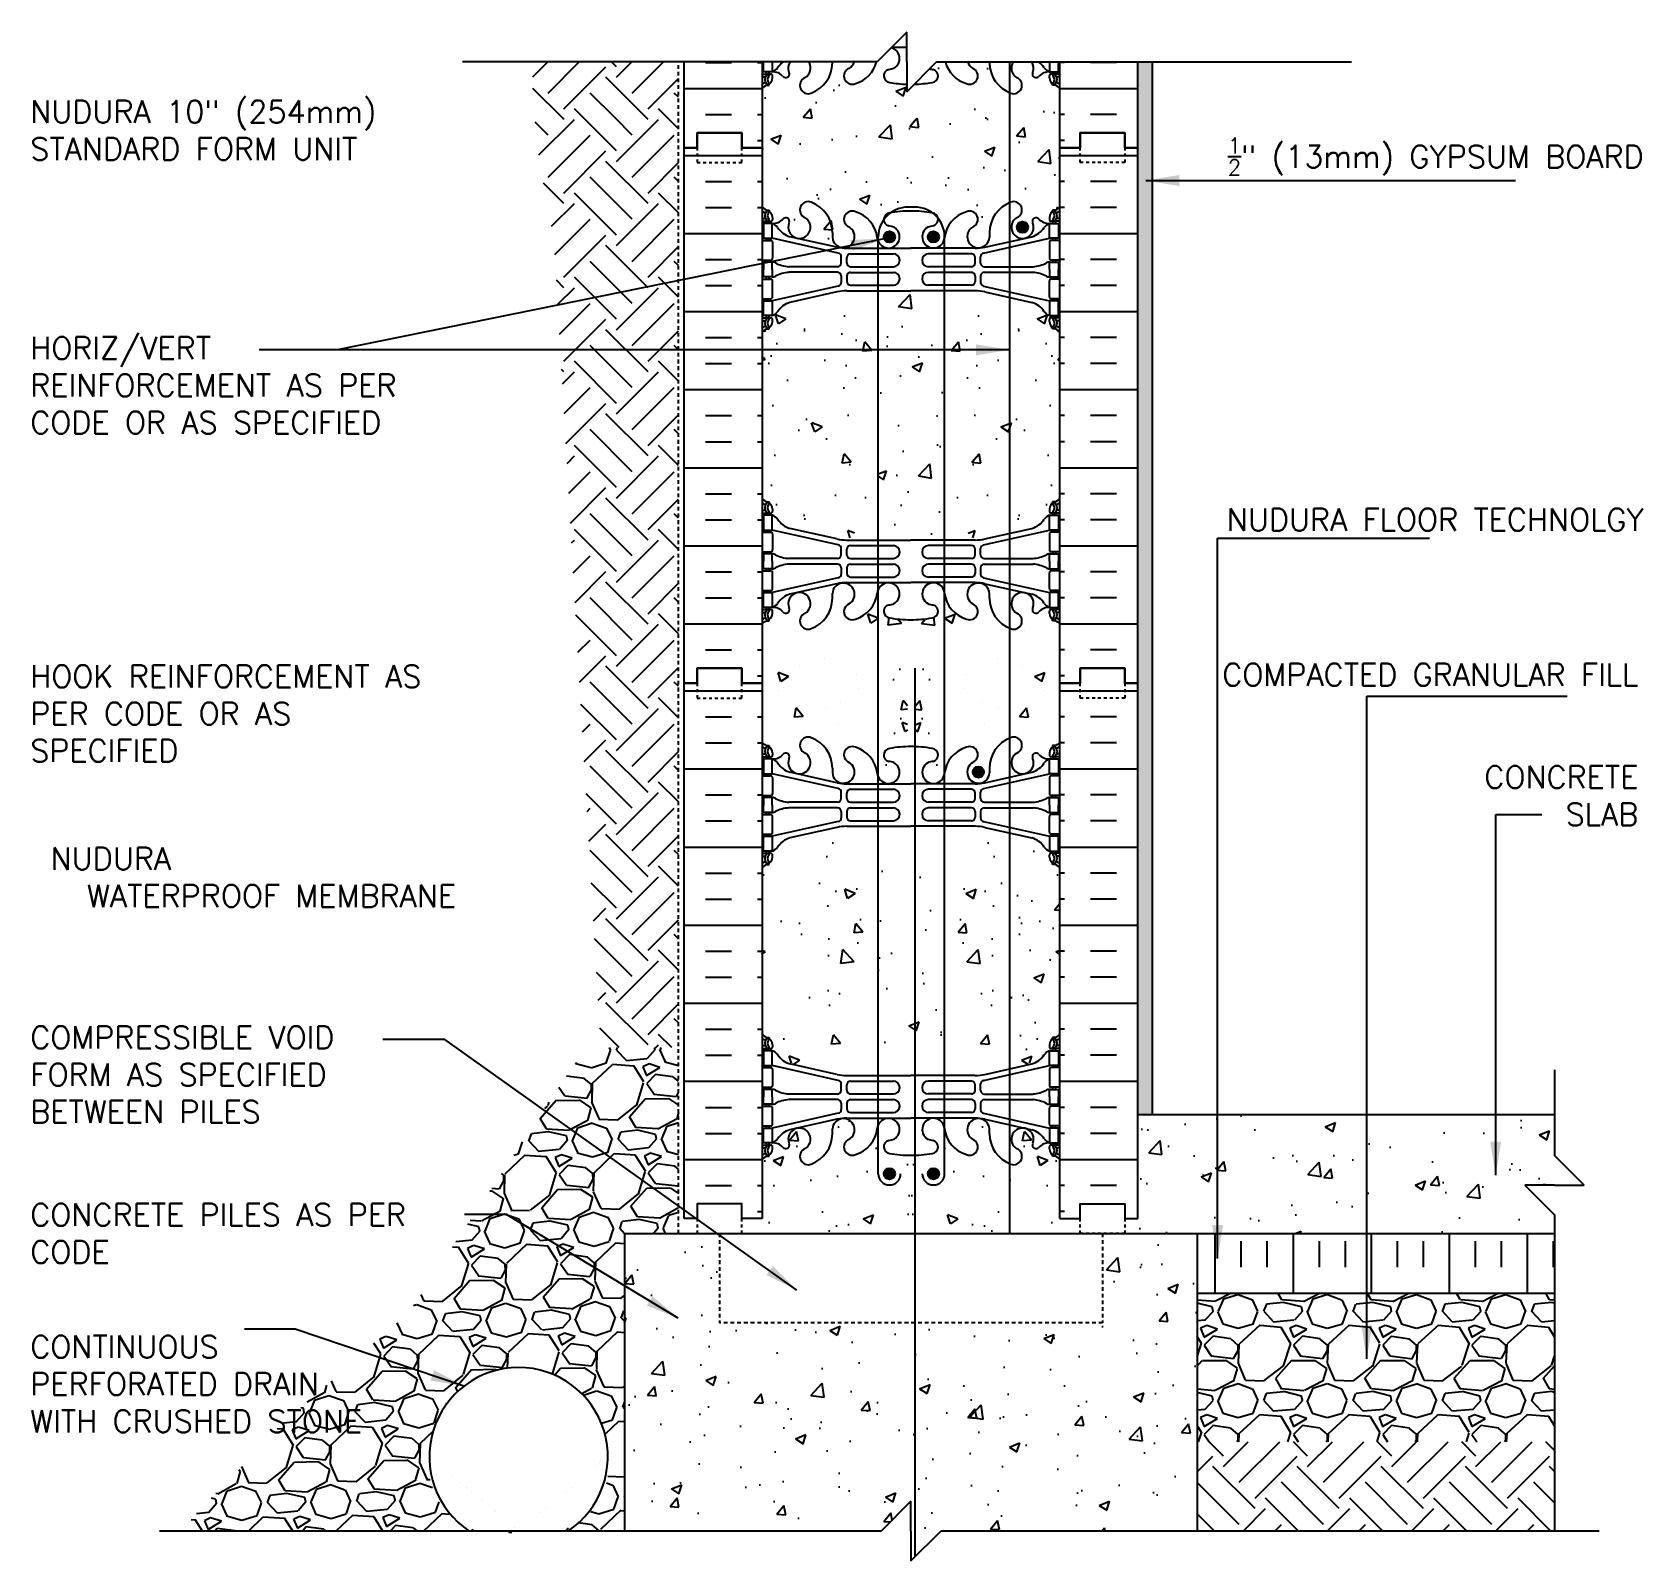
# Model space of a CAD drawing. Header units: inches. Extents: x 338.5 to 392.6, y 41.7 to 93.1.
import ezdxf
from ezdxf.enums import TextEntityAlignment as Align

# ---------------------------------------------------------------- set-up
doc = ezdxf.new("R2010")
doc.units = ezdxf.units.IN
doc.header["$MEASUREMENT"] = 0
doc.linetypes.add('DASHED2', pattern=[0.375, 0.25, -0.125])
doc.linetypes.add('HIDDEN2', pattern=[0.1875, 0.125, -0.0625])
for name, color, linetype in [('HATCH', 12, 'Continuous'), ('line25', 2, 'Continuous'), ('LINE3', 3, 'Continuous'), ('LINE50', 5, 'Continuous'), ('LINE9', 9, 'Continuous'), ('TEXT', 4, 'Continuous'), ('Web_Edge', 9, 'Continuous')]:
    doc.layers.add(name, color=color, linetype=linetype)
doc.styles.add('DIM', font='romans.shx', dxfattribs={"width": 0.7})
doc.styles.add('ROMANS', font='romans.shx', dxfattribs={"height": 0.75})
doc.dimstyles.new('ext_12', dxfattribs={"dimscale": 12, "dimtxt": 0.09375, "dimasz": 0.09375, "dimexe": 0.09375, "dimexo": 0.0625, "dimgap": 0.0625, "dimtad": 1, "dimdec": 1, "dimzin": 3, "dimdsep": 46, "dimlunit": 4, "dimtxsty": 'DIM', "dimcen": 0.09, "dimdle": 0.09375, "dimclrt": 4, "dimadec": 0, "dimazin": 0, "dimtfac": 1, "dimtdec": 1, "dimtmove": 2, "dimatfit": 3, "dimfxl": 1, "dimfrac": 2, "dimtolj": 1, "dimtzin": 0, "dimarcsym": 0})
pattern_1 = [(51, (0, 0), (3.59123, -0.251123), [0.375, -4.125]), (356, (0, 0), (-0.75929, 3.74828), [0.3, -3.3]), (101.4514, (0.2993, -0.021), (2.831944, 3.497155), [0.3187, -3.50571]), (47.1842, (-0.0175, 1), (5.349836, -0.73434), [0.5625, -6.1875]), (97.6356, (0.4284, 0.9387), (4.5876, 4.95141), [0.47805, -5.258565]), (352.1842, (-0.0175, 1), (4.587594, 4.95141), [0.45, -4.95]), (22, (0.4868, 0.7586), (3.019214, -1.9607), [0.375, -4.125]), (327, (0.487, 0.7586), (1.153113, 3.64643), [0.3, -3.3]), (72.4514, (0.7384, 0.5952), (4.17233, 1.685726), [0.3187, -3.50571]), (38.5, (0, 0), (0.031741, 1.665277), [0, -3.26, 0, -3.35, 0, -3.3125]), (8.5, (0, 0), (1.28073, 1.994714), [0, -1.91, 0, -3.185, 0, -1.2625]), (328.5, (-1.1148, -0.0195), (2.670674, -0.0661748), [0, -1.25, 0, -3.9, 0, -5.175]), (318.5, (-1.6148, -0.0282), (2.906751, 0.551339), [0, -1.625, 0, -2.59, 0, -3.675])]
pattern_2 = [(50, (0, 0), (3.5863, -0.31376), [0.375, -4.125]), (355, (0, 0), (-0.693757, 3.76096), [0.3, -3.3]), (100.4514, (0.299, -0.026), (2.892547, 3.447198), [0.3187, -3.50571]), (46.1842, (0, 1), (5.336205, -0.827595), [0.5625, -6.1875]), (96.6356, (0.4447, 0.931), (4.67331, 4.87059), [0.47805, -5.258565]), (351.1842, (0, 1), (4.67331, 4.87059), [0.45, -4.95]), (21, (0.5, 0.75), (2.984535, -2.013094), [0.375, -4.125]), (326, (0.5, 0.75), (1.216577, 3.62575), [0.3, -3.3]), (71.4514, (0.7487, 0.5822), (4.201113, 1.612652), [0.3187, -3.50571]), (37.5, (0, 0), (0.0607993, 1.6644693), [0, -3.26, 0, -3.35, 0, -3.3125]), (7.5, (0, 0), (1.315348, 1.9720586), [0, -1.91, 0, -3.185, 0, -1.2625]), (327.5, (-1.115, 0), (2.669112, -0.1127744), [0, -1.25, 0, -3.9, 0, -5.175]), (317.5, (-1.615, 0), (2.915931, 0.500525), [0, -1.625, 0, -2.59, 0, -3.675])]

msp = doc.modelspace()

# ---------------------------------------------------------------- texts
at = {"layer": 'TEXT', "style": 'ROMANS'}
for s, p in [('NUDURA ', (343.698, 64.938)), (' WATERPROOF MEMBRANE ', (353.275, 63.683))]:
    msp.add_text(s, height=0.75, dxfattribs=at).set_placement(p, align=Align.RIGHT)
at = {"layer": 'TEXT', "char_height": 0.75, "style": 'ROMANS'}
for s, insert, width, attachment_point in [('NUDURA 10" (254mm) STANDARD FORM UNIT', (338.448, 89.792), 14.45078, 4), ('\\A1;{\\H0.7x;\\S1/2;}" (13mm) GYPSUM BOARD', (392.681, 88.909), 14.45078, 6), ('HORIZ/VERT REINFORCEMENT AS PER CODE OR AS SPECIFIED', (338.448, 81.218), 14.45078, 4), ('NUDURA FLOOR TECHNOLGY', (392.681, 76.704), 14.45078, 6), ('HOOK REINFORCEMENT AS PER CODE OR AS SPECIFIED', (338.448, 70.186), 14.45078, 4), ('{\\H1x;COMPACTED GRANULAR FILL}', (392.5, 71.491), 14.45078, 6), ('CONCRETE \\PSLAB', (392.5, 67.424), 14.45078, 6), ('COMPRESSIBLE VOID FORM AS SPECIFIED BETWEEN PILES', (338.448, 58.05), 14.45078, 4), ('CONCRETE PILES AS PER CODE', (338.448, 52.712), 14.45078, 4), ('CONTINUOUS PERFORATED DRAIN WITH CRUSHED STONE', (338.448, 47.649), 12.50342, 4)]:
    msp.add_mtext(s, dxfattribs=dict(at, insert=insert, width=width, attachment_point=attachment_point))

# ---------------------------------------------------------------- hatches: boundary and pattern name
at = {"layer": 'HATCH'}
h = msp.add_hatch(dxfattribs=at)
h.set_pattern_fill('AR-CONC', color=256, scale=0.5, style=0)
h.set_pattern_definition(pattern_2)
h.paths.add_polyline_path([(368.196, 91.34, -0.009714), (368.049, 91.337, -0.047544), (367.335, 91.402, -0.843243), (367.301, 91.834, 0.055617), (367.48, 91.88, 1.661382), (366.919, 92.233, -0.30095), (366.183, 91.36, -1), (365.97, 91.872, 1.661382), (365.408, 92.224), (365.409, 92.059, -0.311223), (364.7, 91.043, -1), (364.486, 91.554, 2.155404), (363.948, 91.749), (363.959, 91.728, -0.8344), (363.748, 91.602, -0.000004), (363.748, 91.602, 0.23174), (363.39, 91.753), (363.285, 91.753), (363.285, 91.683), (363.333, 91.683, -0.414214), (363.395, 91.62), (363.395, 91.553, -0.249069), (363.285, 91.346), (363.285, 91.304), (363.195, 91.304, 0.088416), (363.049, 91.207), (363.049, 89.207), (363.049, 87.207, 0.088416), (363.195, 87.11), (363.285, 87.11), (363.285, 87.068, -0.249069), (363.395, 86.861), (363.395, 86.793, -0.414214), (363.333, 86.731), (363.285, 86.731), (363.285, 86.661), (363.39, 86.661, -0.155529), (363.566, 86.527, 0.180914), (363.984, 86.215), (365.564, 85.862, 0.054974), (365.891, 85.826), (366.952, 85.826), (366.952, 86.053, -0.088679), (366.919, 86.181, 0.30095), (366.183, 87.053, 0.99917), (365.969, 86.542, 0.000415), (365.97, 86.542, -1.661382), (365.408, 86.189), (365.409, 86.354, 0.311223), (364.7, 87.37, 0.999644), (364.486, 86.859, -0.999644), (364.7, 87.37, -0.311223), (365.409, 86.354), (365.408, 86.189, 1.661382), (365.97, 86.542, -1), (366.183, 87.053, -0.30095), (366.919, 86.181, 0.088679), (366.952, 86.053), (366.952, 86.209, -0.155006), (367.135, 86.786, -0.396758), (367.335, 87.012, -0.001841), (367.363, 87.017, -0.158868), (367.952, 87.209), (368.181, 87.209, -0.003808), (368.196, 87.209)])
h = msp.add_hatch(dxfattribs=at)
h.set_pattern_fill('EARTH', color=256, scale=8, angle=45, style=0)
edge = h.paths.add_edge_path()
edge.add_spline(control_points=[(355.333, 92.088), (355.332, 91.746), (355.338, 91.113), (355.38, 90.483), (355.405, 90.194)], knot_values=[47.639972, 47.639972, 47.639972, 47.639972, 48.666202, 49.540102, 49.540102, 49.540102, 49.540102], degree=3, periodic=0)
edge.add_line((355.405, 90.194), (360.237, 90.194))
edge.add_line((360.237, 90.194), (360.237, 92.088))
edge.add_line((360.237, 92.088), (355.333, 92.088))
h = msp.add_hatch(dxfattribs=at)
h.set_pattern_fill('INSUL', color=256, scale=7, style=0)
h.set_pattern_definition([(0, (-2563.1123, -307.8027), (0, 2.625), []), (0, (-2563.1123, -306.9277), (0, 2.625), [0.875, -0.875]), (0, (-2563.1123, -306.0527), (0, 2.625), [0.875, -0.875])])
h.paths.add_polyline_path([(363.049, 92.088), (360.424, 92.088), (360.424, 89.207), (360.862, 89.207), (360.862, 89.707), (362.362, 89.707), (362.362, 89.207), (363.049, 89.207)])
h = msp.add_hatch(dxfattribs=at)
h.set_pattern_fill('AR-CONC', color=256, scale=0.5, style=0)
h.set_pattern_definition(pattern_2)
h.paths.add_polyline_path([(373.049, 91.207, 0.08841), (372.903, 91.304), (372.813, 91.304), (372.813, 91.346, -0.249069), (372.703, 91.553), (372.703, 91.62, -0.414214), (372.766, 91.683), (372.813, 91.683), (372.813, 91.753), (372.708, 91.753, -0.155529), (372.533, 91.887, 0.094053), (372.342, 92.088), (371.488, 92.088, 0.434124), (371.612, 91.554, -1), (371.399, 91.043, -0.311223), (370.69, 92.059), (370.69, 92.088), (369.957, 92.088, 0.190963), (370.129, 91.872, -1), (369.915, 91.36, -0.262469), (369.207, 92.088), (368.914, 92.088), (368.684, 91.858, 0.034692), (368.797, 91.834, -0.843243), (368.763, 91.402, -0.037813), (368.196, 91.34), (368.196, 87.209, -0.15807), (368.78, 87.009, -0.309086), (368.959, 86.837, -0.171542), (369.181, 86.209), (369.181, 86.194, -0.297534), (369.915, 87.053, -1), (370.129, 86.542, 1.661382), (370.69, 86.189), (370.69, 86.354, -0.311223), (371.399, 87.37, -1), (371.612, 86.859, 2.155404), (372.151, 86.665), (372.139, 86.686, -0.8344), (372.351, 86.812, -0.000004), (372.351, 86.812, 0.23174), (372.708, 86.661), (372.813, 86.661), (372.813, 86.731), (372.766, 86.731, -0.414214), (372.703, 86.793), (372.703, 86.861, -0.249069), (372.813, 87.068), (372.813, 87.11), (372.903, 87.11, 0.08841), (373.049, 87.207), (373.049, 89.207)])
h = msp.add_hatch(dxfattribs=at)
h.set_pattern_fill('INSUL', color=256, scale=7, style=0)
h.set_pattern_definition([(180, (3299.2109, -307.8027), (0, 2.625), []), (180, (3299.2109, -306.9277), (0, 2.625), [0.875, -0.875]), (180, (3299.2109, -306.0527), (0, 2.625), [0.875, -0.875])])
h.paths.add_polyline_path([(375.674, 92.088), (373.049, 92.088), (373.049, 89.207), (373.737, 89.207), (373.737, 89.707), (375.237, 89.707), (375.237, 89.207), (375.674, 89.207)])
h = msp.add_hatch(dxfattribs=at)
h.set_pattern_fill('AR-SAND', color=256, scale=0.25, angle=45, style=0)
h.set_pattern_definition([(82.5, (144.02663, -7.92733), (-0.3517533, 0.3294818), [0, -0.38, 0, -0.425, 0, -0.40625]), (52.5, (144.0266, -7.9273), (-0.1860344, 0.811745), [0, -0.205, 0, -0.3425, 0, -0.13125]), (12.5, (143.8092, -8.14476), (0.5495073, 0.5515081), [0, -0.125, 0, -0.45, 0, -0.5875]), (2.5, (143.8092, -8.14476), (0.3762605, 0.6865657), [0, -0.0625, 0, -0.295, 0, -0.3375])])
h.paths.add_polyline_path([(376.174, 92.088), (375.674, 92.088), (375.674, 89.207), (375.674, 71.207), (375.674, 56.707), (376.174, 56.707)])
h = msp.add_hatch(dxfattribs=at)
h.set_pattern_fill('EARTH', color=256, scale=8, angle=45, style=0)
edge = h.paths.add_edge_path()
edge.add_spline(control_points=[(355.405, 90.194), (355.523, 88.846), (355.776, 87.509), (356.05, 86.173)], knot_values=[43.565265, 43.565265, 43.565265, 43.565265, 47.639972, 47.639972, 47.639972, 47.639972], degree=3, periodic=0)
edge.add_line((356.05, 86.173), (357.625, 58.957))
edge.add_line((357.625, 58.957), (360.237, 58.957))
edge.add_line((360.237, 58.957), (360.237, 90.194))
edge.add_line((360.237, 90.194), (355.405, 90.194))
h = msp.add_hatch(dxfattribs=at)
h.set_pattern_fill('INSUL', color=256, scale=7, style=0)
h.set_pattern_definition([(0, (-2563.1123, -325.8027), (0, 2.625), []), (0, (-2563.1123, -324.9277), (0, 2.625), [0.875, -0.875]), (0, (-2563.1123, -324.0527), (0, 2.625), [0.875, -0.875])])
h.paths.add_polyline_path([(360.424, 71.207), (360.862, 71.207), (360.862, 71.707), (362.362, 71.707), (362.362, 71.207), (363.049, 71.207), (363.049, 89.207), (362.362, 89.207), (362.362, 89.707), (360.862, 89.707), (360.862, 89.207), (360.424, 89.207)])
h = msp.add_hatch(dxfattribs=at)
h.set_pattern_fill('INSUL', color=256, scale=7, style=0)
h.set_pattern_definition([(180, (3299.2109, -325.8027), (0, 2.625), []), (180, (3299.2109, -324.9277), (0, 2.625), [0.875, -0.875]), (180, (3299.2109, -324.0527), (0, 2.625), [0.875, -0.875])])
h.paths.add_polyline_path([(375.674, 71.207), (375.237, 71.207), (375.237, 71.707), (373.737, 71.707), (373.737, 71.207), (373.049, 71.207), (373.049, 89.207), (373.737, 89.207), (373.737, 89.707), (375.237, 89.707), (375.237, 89.207), (375.674, 89.207)])
h = msp.add_hatch(dxfattribs=at)
h.set_pattern_fill('AR-CONC', color=256, scale=0.5, style=0)
h.set_pattern_definition([(130, (736.133, 0), (-3.5863, -0.31376), [0.375, -4.125]), (185, (736.133, 0), (0.693757, 3.76096), [0.3, -3.3]), (79.5486, (735.834, -0.026), (-2.892547, 3.447198), [0.3187, -3.50571]), (133.8158, (736.133, 1), (-5.336205, -0.827595), [0.5625, -6.1875]), (83.3644, (735.688, 0.931), (-4.67331, 4.87059), [0.47805, -5.258565]), (188.8158, (736.133, 1), (-4.67331, 4.87059), [0.45, -4.95]), (159, (735.633, 0.75), (-2.984535, -2.013094), [0.375, -4.125]), (214, (735.633, 0.75), (-1.216577, 3.62575), [0.3, -3.3]), (108.5486, (735.3842, 0.5822), (-4.201113, 1.612652), [0.3187, -3.50571]), (142.5, (736.1329, 0), (-0.0607993, 1.6644693), [0, -3.26, 0, -3.35, 0, -3.3125]), (172.5, (736.133, 0), (-1.315348, 1.9720586), [0, -1.91, 0, -3.185, 0, -1.2625]), (212.5, (737.2479, 0), (-2.669112, -0.1127744), [0, -1.25, 0, -3.9, 0, -5.175]), (222.5, (737.748, 0), (-2.915931, 0.500525), [0, -1.625, 0, -2.59, 0, -3.675])])
h.paths.add_polyline_path([(363.084, 83.015, -0.08841), (363.23, 83.112), (363.32, 83.112), (363.32, 83.154, 0.249069), (363.43, 83.361), (363.43, 83.428, 0.414214), (363.367, 83.491), (363.32, 83.491), (363.32, 83.561), (363.425, 83.561, 0.155529), (363.6, 83.695, -0.180914), (364.018, 84.006), (365.599, 84.359, -0.054974), (365.926, 84.395), (366.952, 84.395), (366.952, 84.028, -0.297534), (366.217, 83.168, -0.99917), (366.003, 83.679, -0.000415), (366.004, 83.679, 1.661382), (365.443, 84.032), (365.443, 83.867, -0.311223), (364.734, 82.851, -0.999644), (364.521, 83.362, 0.999644), (364.734, 82.851, 0.311223), (365.443, 83.867), (365.443, 84.032, -1.661382), (366.004, 83.679, 1), (366.217, 83.168, 0.297534), (366.952, 84.028), (366.952, 76.386, 0.297534), (366.217, 77.246, 1), (366.004, 76.734, -1.661382), (365.443, 76.382), (365.443, 76.547, 0.311223), (364.734, 77.563, 1), (364.521, 77.052, -2.155404), (363.982, 76.857), (363.994, 76.878, 0.8344), (363.782, 77.004, 0.000004), (363.782, 77.004, -0.23174), (363.425, 76.853), (363.32, 76.853), (363.32, 76.923), (363.367, 76.923, 0.414214), (363.43, 76.985), (363.43, 77.053, 0.249069), (363.32, 77.26), (363.32, 77.302), (363.23, 77.302, -0.08841), (363.084, 77.399)])
h = msp.add_hatch(dxfattribs=at)
h.set_pattern_fill('AR-CONC', color=256, scale=0.5)
h.set_pattern_definition([(50, (0, 0), (3.5863, -0.31376), [0.375, -4.125]), (355, (0, 0), (-0.693757, 3.76096), [0.3, -3.3]), (100.4514, (0.299, -0.026), (2.892544, 3.4472), [0.3187, -3.50571]), (46.1842, (0, 1), (5.336207, -0.827596), [0.5625, -6.1875]), (96.6356, (0.4447, 0.931), (4.67331, 4.87059), [0.47805, -5.25857]), (351.1842, (0, 1), (4.67331, 4.87059), [0.45, -4.95]), (21, (0.5, 0.75), (2.984535, -2.013094), [0.375, -4.125]), (326, (0.5, 0.75), (1.216577, 3.62575), [0.3, -3.3]), (71.4514, (0.7487, 0.5822), (4.201112, 1.612656), [0.3187, -3.50571]), (37.5, (0, 0), (0.0607993, 1.6644693), [0, -3.26, 0, -3.35, 0, -3.3125]), (7.5, (0, 0), (1.315348, 1.9720586), [0, -1.91, 0, -3.185, 0, -1.2625]), (327.5, (-1.115, 0), (2.669112, -0.1127744), [0, -1.25, 0, -3.9, 0, -5.175]), (317.5, (-1.615, 0), (2.915931, 0.500525), [0, -1.625, 0, -2.59, 0, -3.675])])
h.paths.add_polyline_path([(368.196, 66.395), (368.049, 66.395), (366.952, 66.395), (366.952, 58.019), (368.049, 58.019), (368.196, 58.019)])
h.paths.add_polyline_path([(369.181, 66.395), (368.196, 66.395), (368.196, 58.019), (369.181, 58.019)])
h.paths.add_polyline_path([(373.049, 65.015, 0.08841), (372.903, 65.112), (372.813, 65.112), (372.813, 65.154, -0.249069), (372.703, 65.361), (372.703, 65.428, -0.414214), (372.766, 65.491), (372.813, 65.491), (372.813, 65.561), (372.708, 65.561, -0.168672), (372.522, 65.71, 0.17445), (372.115, 66.006), (371.359, 66.175), (371.359, 58.239), (372.115, 58.408, 0.17445), (372.522, 58.703, -0.168672), (372.708, 58.853), (372.813, 58.853), (372.813, 58.923), (372.766, 58.923, -0.414214), (372.703, 58.985), (372.703, 59.053, -0.249069), (372.813, 59.26), (372.813, 59.302), (372.903, 59.302, 0.08841), (373.049, 59.399)])
h.paths.add_polyline_path([(369.181, 84.395), (368.049, 84.395), (366.952, 84.395), (366.952, 76.019), (368.049, 76.019), (369.181, 76.019)])
h = msp.add_hatch(dxfattribs=at)
h.set_pattern_fill('AR-CONC', color=256, scale=0.5, style=0)
h.set_pattern_definition(pattern_2)
h.paths.add_polyline_path([(368.196, 83.147, -0.009714), (368.049, 83.145, -0.047544), (367.335, 83.21, -0.843243), (367.301, 83.642, 0.055617), (367.48, 83.688, 1.370751), (366.952, 84.168), (366.952, 76.245, 1.370751), (367.48, 76.726, 0.055617), (367.301, 76.772, -0.843243), (367.335, 77.204, -0.047544), (368.049, 77.269, -0.009714), (368.196, 77.266)])
h = msp.add_hatch(dxfattribs=at)
h.set_pattern_fill('AR-CONC', color=256, scale=0.5, style=0)
h.set_pattern_definition(pattern_2)
h.paths.add_polyline_path([(369.181, 84.028, -0.003135), (369.179, 84.04, 1.661382), (368.618, 83.688, 0.055617), (368.797, 83.642, -0.843243), (368.763, 83.21, -0.037813), (368.196, 83.147), (368.196, 77.266, -0.037813), (368.763, 77.204, -0.843243), (368.797, 76.772, 0.055617), (368.618, 76.726, 1.661382), (369.179, 76.373, -0.003135), (369.181, 76.386)])
h = msp.add_hatch(dxfattribs=at)
h.set_pattern_fill('AR-CONC', color=256, scale=0.5, style=0)
h.set_pattern_definition(pattern_2)
h.paths.add_polyline_path([(373.049, 83.015, 0.08841), (372.903, 83.112), (372.813, 83.112), (372.813, 83.154, -0.249069), (372.703, 83.361), (372.703, 83.428, -0.414214), (372.766, 83.491), (372.813, 83.491), (372.813, 83.561), (372.708, 83.561, -0.155529), (372.533, 83.695, 0.180914), (372.115, 84.006), (370.534, 84.359, 0.054974), (370.207, 84.395), (369.181, 84.395), (369.181, 84.028, 0.297534), (369.915, 83.168, 0.99917), (370.129, 83.679, 0.000415), (370.129, 83.679, -1.661382), (370.69, 84.032), (370.69, 83.867, 0.311223), (371.399, 82.851, 0.999644), (371.612, 83.362, -0.999644), (371.399, 82.851, -0.311223), (370.69, 83.867), (370.69, 84.032, 1.661382), (370.129, 83.679, -1), (369.915, 83.168, -0.297534), (369.181, 84.028), (369.181, 76.386, -0.297534), (369.915, 77.246, -1), (370.129, 76.734, 1.661382), (370.69, 76.382), (370.69, 76.547, -0.311223), (371.399, 77.563, -1), (371.612, 77.052, 2.155404), (372.151, 76.857), (372.139, 76.878, -0.8344), (372.351, 77.004, -0.000004), (372.351, 77.004, 0.23174), (372.708, 76.853), (372.813, 76.853), (372.813, 76.923), (372.766, 76.923, -0.414214), (372.703, 76.985), (372.703, 77.053, -0.249069), (372.813, 77.26), (372.813, 77.302), (372.903, 77.302, 0.08841), (373.049, 77.399)])
h = msp.add_hatch(dxfattribs=at)
h.set_pattern_fill('AR-CONC', color=256, scale=0.5, angle=1, style=0)
h.set_pattern_definition([(129, (736.133, 0), (-3.59123, -0.251123), [0.375, -4.125]), (184, (736.133, 0), (0.75929, 3.74828), [0.3, -3.3]), (78.5486, (735.8337, -0.021), (-2.831944, 3.497155), [0.3187, -3.50571]), (132.8158, (736.1504, 1), (-5.349836, -0.73434), [0.5625, -6.1875]), (82.3644, (735.7046, 0.9387), (-4.5876, 4.95141), [0.47805, -5.258565]), (187.8158, (736.1504, 1), (-4.587594, 4.95141), [0.45, -4.95]), (158, (735.646, 0.7586), (-3.019214, -1.9607), [0.375, -4.125]), (213, (735.646, 0.7586), (-1.153113, 3.64643), [0.3, -3.3]), (107.5486, (735.3945, 0.5952), (-4.17233, 1.685726), [0.3187, -3.50571]), (141.5, (736.1329, 0), (-0.031741, 1.665277), [0, -3.26, 0, -3.35, 0, -3.3125]), (171.5, (736.133, 0), (-1.28073, 1.994714), [0, -1.91, 0, -3.185, 0, -1.2625]), (211.5, (737.2478, -0.0195), (-2.670674, -0.0661748), [0, -1.25, 0, -3.9, 0, -5.175]), (221.5, (737.7477, -0.0282), (-2.906751, 0.551339), [0, -1.625, 0, -2.59, 0, -3.675])])
h.paths.add_polyline_path([(366.952, 74.22, 0.003135), (366.954, 74.233, -1.661382), (367.515, 73.88, -0.055617), (367.336, 73.834, 0.843243), (367.37, 73.402, 0.037813), (367.937, 73.34), (367.937, 69.074, 0.037813), (367.37, 69.012, 0.843243), (367.336, 68.579, -0.055617), (367.515, 68.534, -1.661382), (366.954, 68.181, 0.003135), (366.952, 68.194)])
h = msp.add_hatch(dxfattribs=at)
h.set_pattern_fill('AR-CONC', color=256, scale=0.5, angle=1, style=0)
h.set_pattern_definition(pattern_1)
h.paths.add_polyline_path([(369.181, 74.22, -0.003135), (369.179, 74.233, 1.661382), (368.618, 73.88, 0.055617), (368.797, 73.834, -0.843243), (368.763, 73.402, -0.037813), (368.196, 73.34), (368.196, 69.074, -0.037813), (368.763, 69.012, -0.843243), (368.797, 68.579, 0.055617), (368.618, 68.534, 1.661382), (369.179, 68.181, -0.003135), (369.181, 68.194)])
h = msp.add_hatch(dxfattribs=at)
h.set_pattern_fill('INSUL', color=256, scale=7, style=0)
h.set_pattern_definition([(0, (-2563.1123, -343.8027), (0, 2.625), []), (0, (-2563.1123, -342.9277), (0, 2.625), [0.875, -0.875]), (0, (-2563.1123, -342.0527), (0, 2.625), [0.875, -0.875])])
h.paths.add_polyline_path([(360.424, 53.207), (360.862, 53.207), (360.862, 53.707), (362.362, 53.707), (362.362, 53.207), (363.049, 53.207), (363.049, 71.207), (362.362, 71.207), (362.362, 71.707), (360.862, 71.707), (360.862, 71.207), (360.424, 71.207)])
h = msp.add_hatch(dxfattribs=at)
h.set_pattern_fill('INSUL', color=256, scale=7, style=0)
h.set_pattern_definition([(180, (3299.2109, -343.8027), (0, 2.625), []), (180, (3299.2109, -342.9277), (0, 2.625), [0.875, -0.875]), (180, (3299.2109, -342.0527), (0, 2.625), [0.875, -0.875])])
h.paths.add_polyline_path([(375.674, 53.207), (375.237, 53.207), (375.237, 53.707), (373.737, 53.707), (373.737, 53.207), (373.049, 53.207), (373.049, 71.207), (373.737, 71.207), (373.737, 71.707), (375.237, 71.707), (375.237, 71.207), (375.674, 71.207)])
h = msp.add_hatch(dxfattribs=at)
h.set_pattern_fill('AR-CONC', color=256, scale=0.5, angle=1, style=0)
h.set_pattern_definition([(129, (736.0642, 0), (-3.59123, -0.251123), [0.375, -4.125]), (184, (736.0642, 0), (0.75929, 3.74828), [0.3, -3.3]), (78.5486, (735.765, -0.021), (-2.831944, 3.497155), [0.3187, -3.50571]), (132.8158, (736.0817, 1), (-5.349836, -0.73434), [0.5625, -6.1875]), (82.3644, (735.636, 0.9387), (-4.5876, 4.95141), [0.47805, -5.258565]), (187.8158, (736.0817, 1), (-4.587594, 4.95141), [0.45, -4.95]), (158, (735.5774, 0.7586), (-3.019214, -1.9607), [0.375, -4.125]), (213, (735.5774, 0.7586), (-1.153113, 3.64643), [0.3, -3.3]), (107.5486, (735.3258, 0.5952), (-4.17233, 1.685726), [0.3187, -3.50571]), (141.5, (736.0642, 0), (-0.031741, 1.665277), [0, -3.26, 0, -3.35, 0, -3.3125]), (171.5, (736.0642, 0), (-1.28073, 1.994714), [0, -1.91, 0, -3.185, 0, -1.2625]), (211.5, (737.179, -0.0195), (-2.670674, -0.0661748), [0, -1.25, 0, -3.9, 0, -5.175]), (221.5, (737.679, -0.0282), (-2.906751, 0.551339), [0, -1.625, 0, -2.59, 0, -3.675])])
h.paths.add_polyline_path([(363.015, 65.015, -0.08841), (363.161, 65.112), (363.251, 65.112), (363.251, 65.154, 0.249069), (363.361, 65.361), (363.361, 65.428, 0.414214), (363.298, 65.491), (363.251, 65.491), (363.251, 65.561), (363.356, 65.561, 0.155529), (363.532, 65.695, -0.180914), (363.949, 66.006), (365.53, 66.359, -0.054974), (365.857, 66.395), (366.883, 66.395), (366.883, 66.028, -0.297534), (366.149, 65.168, -0.99917), (365.935, 65.679, -0.000415), (365.935, 65.679, 1.661382), (365.374, 66.032), (365.375, 65.867, -0.311223), (364.666, 64.851, -0.999644), (364.452, 65.362, 0.999644), (364.666, 64.851, 0.311223), (365.375, 65.867), (365.374, 66.032, -1.661382), (365.935, 65.679, 1), (366.149, 65.168, 0.297534), (366.883, 66.028), (366.883, 58.386, 0.297534), (366.149, 59.246, 1), (365.935, 58.734, -1.661382), (365.374, 58.382), (365.375, 58.547, 0.311223), (364.666, 59.563, 1), (364.452, 59.052, -2.155404), (363.913, 58.857), (363.925, 58.878, 0.8344), (363.714, 59.004, 0.000004), (363.714, 59.004, -0.23174), (363.356, 58.853), (363.251, 58.853), (363.251, 58.923), (363.298, 58.923, 0.414214), (363.361, 58.985), (363.361, 59.053, 0.249069), (363.251, 59.26), (363.251, 59.302), (363.161, 59.302, -0.08841), (363.015, 59.399)])
h = msp.add_hatch(dxfattribs=at)
h.set_pattern_fill('AR-CONC', color=256, scale=0.5, angle=1, style=0)
h.set_pattern_definition(pattern_1)
h.paths.add_polyline_path([(373.049, 65.015, 0.08841), (372.903, 65.112), (372.813, 65.112), (372.813, 65.154, -0.249069), (372.703, 65.361), (372.703, 65.428, -0.414214), (372.766, 65.491), (372.813, 65.491), (372.813, 65.561), (372.708, 65.561, -0.155529), (372.533, 65.695, 0.180914), (372.115, 66.006), (370.534, 66.359, 0.054974), (370.207, 66.395), (369.181, 66.395), (369.181, 66.028, 0.297534), (369.915, 65.168, 0.99917), (370.129, 65.679, 0.000415), (370.129, 65.679, -1.661382), (370.69, 66.032), (370.69, 65.867, 0.311223), (371.399, 64.851, 0.999644), (371.612, 65.362, -0.999644), (371.399, 64.851, -0.311223), (370.69, 65.867), (370.69, 66.032, 1.661382), (370.129, 65.679, -1), (369.915, 65.168, -0.297534), (369.181, 66.028), (369.181, 58.386, -0.297534), (369.915, 59.246, -1), (370.129, 58.734, 1.661382), (370.69, 58.382), (370.69, 58.547, -0.311223), (371.399, 59.563, -1), (371.612, 59.052, 2.155404), (372.151, 58.857), (372.139, 58.878, -0.8344), (372.351, 59.004, -0.000004), (372.351, 59.004, 0.23174), (372.708, 58.853), (372.813, 58.853), (372.813, 58.923), (372.766, 58.923, -0.414214), (372.703, 58.985), (372.703, 59.053, -0.249069), (372.813, 59.26), (372.813, 59.302), (372.903, 59.302, 0.08841), (373.049, 59.399)])
h = msp.add_hatch(dxfattribs=at)
h.set_pattern_fill('GRAVEL', color=256, scale=3, angle=1, style=0)
h.set_pattern_definition([(229.01279, (144.50835, -4.89009), (-23.5251297, -27.41474552), [0.403608, -39.957264]), (185.96974, (144.24363, -5.19475), (35.94215981, 3.62782972), [0.692604, -68.567774]), (133.51045, (143.55478, -5.26679), (30.57136027, -32.47140175), [0.488364, -48.348098]), (268.27369, (142.39805, -6.03709), (1.9523987, 60.04321893), [0.630714, -62.440674]), (293.833654, (142.37905, -6.66752), (-15.62600206, 35.73273093), [0.618465, -61.22812]), (358.27369, (142.62896, -7.23324), (-60.04321893, 1.9523987), [0.630714, -62.440674]), (38.69424, (143.25939, -7.25224), (-38.47048792, -30.676074706), [0.834087, -82.574546]), (73.25533, (143.91039, -6.7308), (19.844942773, 66.356448416), [0.787464, -77.958964]), (122.429566, (144.13726, -5.97673), (-24.676988535, 38.57520236), [0.63285, -62.65222]), (176.23636, (143.7979, -5.44257), (33.04733116, -2.42361367), [0.722496, -35.402288]), (223.39744, (143.07695, -5.39515), (-35.418587613, -33.62326057), [0.934344, -92.500125]), (139.81407, (145.36812, -6.01525), (-21.3109449, 17.63075798), [0.318903, -31.571534]), (172.469234, (145.1245, -5.80947), (39.09877455, -5.31844232), [0.60671, -60.064534]), (226, (144.523, -5.73), (0.052357, -2.999543), [0.424263, -3.818378]), (204.1986, (144.30676, -5.37368), (14.893001, 6.2608723), [0.228474, -22.618845]), (292.8014, (144.09837, -5.46733), (-3.1566147, 8.946272), [0.32311, -15.832385]), (31.96376, (144.2236, -5.7652), (8.8939148, 6.1561578), [0.524787, -16.96807]), (162.56505, (144.6688, -5.4874), (6.0514434, -2.8948286), [0.379473, -9.10736]), (17.38954, (142.35863, -5.4977), (29.8383592, 9.52220145), [0.5316, -52.628535]), (71.34618, (142.86594, -5.33882), (-11.42224293, -33.20440282), [0.445983, -44.152223]), (294.1986, (144.65833, -4.88747), (-6.2608723, 14.893001), [0.456945, -22.390374]), (344.61046, (144.84563, -5.30426), (-30.15250251, 8.47505706), [0.5316, -52.628535]), (340.44395, (142.3911, -7.3574), (-15.10242987, 5.7373001), [0.51264, -25.11937]), (295.77514, (142.87416, -7.529), (-15.57364484, 32.73318784), [0.429534, -42.52393]), (67.8014, (144.7407, -7.8865), (5.7373001, 15.1024299), [0.456945, -22.390374]), (18.354025, (144.91333, -7.46341), (-38.78463123, -12.6788162), [0.502893, -49.78627]), (70.44395, (143.2709, -7.91214), (-5.7373001, -15.10242987), [0.25632, -25.37569]), (102.30993, (144.5607, -7.88963), (-3.208972, 11.9458151), [0.15297, -15.14409]), (166.96376, (144.5281, -7.7402), (9.0509865, -2.8424714), [0.618465, -11.75085]), (187.009006, (143.92557, -7.60067), (29.94307364, 3.52311528), [0.57315, -56.74177]), (304.69007, (144.2283, -6.03515), (-3.1042575, 5.946729), [0.432666, -10.383988]), (354.157227, (144.47454, -6.39091), (51.09694689, -5.10901344), [0.755382, -74.782688]), (61.9454, (145.226, -6.4678), (-11.6316718, -21.20623048), [0.308868, -30.578022]), (91, (145.3713, -6.1952), (-3.0519, 2.947186), [0.18, -2.82]), (121.25644, (143.864, -7.51173), (12.36467288, -20.78737272), [0.416772, -41.26056]), (49.01279, (143.64776, -7.15545), (23.5251297, 27.41474552), [0.807216, -39.553656]), (1, (144.1772, -6.546), (2.947186, 3.0519), [0.78, -2.22]), (326.30485, (144.95709, -6.5325), (30.36193139, -20.4732294), [0.474342, -46.959823]), (255.0546, (145.35174, -6.79566), (-2.7901142, -12.05052956), [0.436806, -21.403524]), (208.645975, (145.23909, -7.21769), (-56.46774643, -30.99021802), [0.711195, -70.408423]), (176.42608, (144.61494, -7.55863), (-39.04641733, 2.318899234), [0.752397, -74.48722])])
edge = h.paths.add_edge_path()
edge.add_line((360.237, 58.957), (357.105, 58.957))
edge.add_line((357.105, 58.957), (351.199, 50.086))
edge.add_line((351.199, 50.086), (346.749, 46.147))
edge.add_line((346.749, 46.147), (343.495, 42.707))
edge.add_line((343.495, 42.707), (354.866, 42.707))
edge.add_arc((354.154, 44.903), 2.309, 172.4383, 287.9506, ccw=False)
edge.add_arc((354.866, 45.207), 3, 0, 180, ccw=False)
edge.add_arc((355.577, 44.903), 2.309, -107.9506, 7.5617, ccw=False)
edge.add_line((354.866, 42.707), (358.424, 42.707))
edge.add_line((358.424, 42.707), (358.424, 52.707))
edge.add_line((358.424, 52.707), (360.237, 52.707))
edge.add_line((360.237, 52.707), (360.237, 58.957))
h = msp.add_hatch(dxfattribs=at)
h.set_pattern_fill('AR-CONC', color=256, scale=0.5, angle=1, style=0)
h.set_pattern_definition(pattern_1)
h.paths.add_polyline_path([(368.196, 55.34, -0.009714), (368.049, 55.337, -0.047544), (367.335, 55.402, -0.843243), (367.301, 55.834, 0.055617), (367.48, 55.88, 1.661382), (366.919, 56.233, -0.30095), (366.183, 55.36, -1), (365.97, 55.872, 1.661382), (365.408, 56.224), (365.409, 56.059, -0.311223), (364.7, 55.043, -1), (364.486, 55.554, 2.155404), (363.948, 55.749), (363.959, 55.728, -0.8344), (363.748, 55.602, -0.000004), (363.748, 55.602, 0.23174), (363.39, 55.753), (363.285, 55.753), (363.285, 55.683), (363.333, 55.683, -0.414214), (363.395, 55.62), (363.395, 55.553, -0.249069), (363.285, 55.346), (363.285, 55.304), (363.195, 55.304, 0.088416), (363.049, 55.207), (363.049, 53.207), (362.362, 53.207), (362.362, 52.707), (368.196, 52.707)])
h = msp.add_hatch(dxfattribs=at)
h.set_pattern_fill('AR-CONC', color=256, scale=0.5, angle=1, style=0)
h.set_pattern_definition([(129, (736.0642, 0), (-3.59123, -0.251123), [0.375, -4.125]), (184, (736.0642, 0), (0.75929, 3.74828), [0.3, -3.3]), (78.5486, (735.765, -0.021), (-2.831944, 3.497155), [0.3187, -3.50571]), (132.8158, (736.0817, 1), (-5.349836, -0.73434), [0.5625, -6.1875]), (82.3644, (735.636, 0.9387), (-4.5876, 4.95141), [0.47805, -5.258565]), (187.8158, (736.0817, 1), (-4.587594, 4.95141), [0.45, -4.95]), (158, (735.5774, 0.7586), (-3.019214, -1.9607), [0.375, -4.125]), (213, (735.5774, 0.7586), (-1.153113, 3.64643), [0.3, -3.3]), (107.5486, (735.3258, 0.5952), (-4.17233, 1.685726), [0.3187, -3.50571]), (141.5, (736.0642, 0), (-0.031741, 1.665277), [0, -3.26, 0, -3.35, 0, -3.3125]), (171.5, (736.0642, 0), (-1.28073, 1.994714), [0, -1.91, 0, -3.185, 0, -1.2625]), (211.5, (737.179, -0.0195), (-2.670674, -0.0661748), [0, -1.25, 0, -3.9, 0, -5.175]), (221.5, (737.679, -0.0282), (-2.906751, 0.551339), [0, -1.625, 0, -2.59, 0, -3.675])])
h.paths.add_polyline_path([(367.868, 55.34, 0.009714), (368.015, 55.337, 0.047544), (368.729, 55.402, 0.843243), (368.763, 55.834, -0.055617), (368.584, 55.88, -1.661382), (369.145, 56.233, 0.30095), (369.881, 55.36, 1), (370.095, 55.872, -1.661382), (370.656, 56.224), (370.655, 56.059, 0.311223), (371.364, 55.043, 1), (371.578, 55.554, -2.155404), (372.116, 55.749), (372.105, 55.728, 0.8344), (372.316, 55.602, 0.000004), (372.316, 55.602, -0.23174), (372.674, 55.753), (372.779, 55.753), (372.779, 55.683), (372.731, 55.683, 0.414214), (372.669, 55.62), (372.669, 55.553, 0.249069), (372.779, 55.346), (372.779, 55.304), (372.869, 55.304, -0.088416), (373.015, 55.207), (373.015, 53.207), (373.702, 53.207), (373.702, 52.707), (367.868, 52.707)])
h = msp.add_hatch(dxfattribs=at)
h.set_pattern_fill('AR-CONC', color=256, scale=0.5, angle=1, style=0)
h.set_pattern_definition(pattern_1)
h.paths.add_polyline_path([(389.681, 54.332), (390.681, 54.332), (389.681, 55.332), (389.681, 56.707), (375.674, 56.707), (375.674, 53.207), (375.237, 53.207), (375.237, 52.707), (375.674, 52.707), (389.681, 52.707), (389.681, 53.332), (388.681, 54.332)])
h = msp.add_hatch(dxfattribs=at)
h.set_pattern_fill('AR-CONC', color=256, scale=0.5, angle=1, style=0)
h.set_pattern_definition([(51, (71.9525, -2.849), (3.59123, -0.251123), [0.375, -4.125]), (356, (71.9525, -2.849), (-0.75929, 3.74828), [0.3, -3.3]), (101.4514, (72.2517, -2.87), (2.831944, 3.497155), [0.3187, -3.50571]), (47.1842, (71.935, -1.849), (5.349836, -0.73434), [0.5625, -6.1875]), (97.6356, (72.381, -1.9104), (4.5876, 4.95141), [0.47805, -5.258565]), (352.1842, (71.935, -1.849), (4.58759, 4.95141), [0.45, -4.95]), (22, (72.4393, -2.0904), (3.019214, -1.9607), [0.375, -4.125]), (327, (72.4393, -2.0904), (1.153113, 3.64643), [0.3, -3.3]), (72.4514, (72.691, -2.254), (4.17233, 1.685726), [0.3187, -3.50571]), (38.5, (71.9525, -2.849), (0.031741, 1.665277), [0, -3.26, 0, -3.35, 0, -3.3125]), (8.5, (71.9525, -2.849), (1.28073, 1.994714), [0, -1.91, 0, -3.185, 0, -1.2625]), (328.5, (70.8376, -2.8685), (2.670674, -0.066175), [0, -1.25, 0, -3.9, 0, -5.175]), (318.5, (70.3377, -2.8772), (2.906751, 0.551339), [0, -1.625, 0, -2.59, 0, -3.675])])
h.paths.add_polyline_path([(377.674, 52.707), (374.487, 52.707), (374.487, 49.707), (361.612, 49.707), (361.612, 52.707), (358.424, 52.707), (358.424, 42.707), (367.049, 42.707), (368.049, 43.707), (368.049, 41.707), (369.049, 42.707), (377.674, 42.707)])
h = msp.add_hatch(dxfattribs=at)
h.set_pattern_fill('INSUL', color=256, scale=7, angle=90, style=0)
h.set_pattern_definition([(90, (142.0266, -7.9273), (-2.625, 2e-16), []), (90, (141.1516, -7.9273), (-2.625, 2e-16), [0.875, -0.875]), (90, (140.2766, -7.9273), (-2.625, 2e-16), [0.875, -0.875])])
h.paths.add_polyline_path([(389.681, 50.707), (389.681, 52.707), (377.674, 52.707), (377.674, 50.707)])
h = msp.add_hatch(dxfattribs=at)
h.set_pattern_fill('GRAVEL', color=256, scale=3, style=0)
h.set_pattern_definition([(228.0128, (144.18663, -6.92733), (-23.9999947, -27.00000402), [0.403608, -39.957264]), (184.9697, (143.91663, -7.22733), (36.000003155, 2.99997392), [0.692604, -68.567775]), (132.5104, (143.22663, -7.28733), (29.99997216, -33.00002602), [0.488364, -48.348096]), (267.2737, (142.05663, -8.03733), (2.99998805, 60.000000885), [0.630714, -62.440674]), (292.8337, (142.02663, -8.66733), (-15.00002972, 35.999989235), [0.618465, -61.22812]), (357.2737, (142.26663, -9.23733), (-60.000000885, 2.99998805), [0.630714, -62.440674]), (37.6942, (142.89663, -9.26733), (-39.000022037, -29.999971215), [0.834087, -82.574547]), (72.2553, (143.55663, -8.75733), (21.00003229, 65.999988694), [0.787464, -77.958963]), (121.4296, (143.79663, -8.00733), (-24.0000247, 38.99998511), [0.63285, -62.65222]), (175.2364, (143.46663, -7.46733), (33.00000284, -2.9999746), [0.722496, -35.40229]), (222.3974, (142.74663, -7.40733), (-36.000022053, -32.999976246), [0.934344, -92.500125]), (138.8141, (145.02663, -8.06733), (-21.00000884, 17.99999194), [0.318903, -31.571532]), (171.4692, (144.78663, -7.85733), (38.999994854, -6.00002373), [0.60671, -60.064533]), (225, (144.1866, -7.7673), (-3e-16, -3.000001), [0.424263, -3.818376]), (203.1986, (143.97663, -7.40733), (14.9999992, 6.000004), [0.228474, -22.618845]), (291.8014, (143.7666, -7.49733), (-2.9999997, 9.0000008), [0.32311, -15.832386]), (30.9638, (143.88663, -7.79733), (8.9999941, 6.0000075), [0.524787, -16.96807]), (161.5651, (144.3366, -7.5273), (6.0000013, -2.9999952), [0.379473, -9.10736]), (16.3895, (142.02663, -7.49733), (30.0000066, 8.99997813), [0.5316, -52.628535]), (70.3462, (142.53663, -7.34733), (-11.99998574, -33.0000064), [0.445983, -44.152224]), (293.1986, (144.33663, -6.92733), (-6.000004, 14.9999992), [0.456945, -22.390374]), (343.6105, (144.51663, -7.34733), (-30.0000066, 8.99997813), [0.5316, -52.628535]), (339.444, (142.02663, -9.35733), (-15.00000553, 5.999988), [0.51264, -25.119372]), (294.7751, (142.50663, -9.53733), (-14.99997657, 33.00001027), [0.429534, -42.52393]), (66.8014, (144.36663, -9.92733), (6.000004, 14.9999992), [0.456945, -22.390374]), (17.354, (144.54663, -9.50733), (-39.00000606, -11.99998351), [0.502893, -49.786272]), (69.444, (142.89663, -9.92733), (-5.999988, -15.00000553), [0.25632, -25.375692]), (101.3099, (144.1866, -9.9273), (-2.9999929, 12.0000023), [0.15297, -15.144087]), (165.9638, (144.1566, -9.7773), (9.0000016, -2.9999942), [0.618465, -11.75085]), (186.009, (143.55663, -9.62733), (29.99999925, 2.99999795), [0.57315, -56.74177]), (303.6901, (143.8866, -8.0673), (-3.000004, 5.9999987), [0.432666, -10.383987]), (353.1572, (144.12663, -8.42733), (50.999998096, -6.000023994), [0.755382, -74.78269]), (60.9454, (144.87663, -8.51733), (-12.00000008, -21.00000115), [0.308868, -30.578022]), (90, (145.0266, -8.2473), (-3, 3), [0.18, -2.82]), (120.2564, (143.49663, -9.53733), (11.99998466, -21.00000737), [0.416772, -41.26056]), (48.0128, (143.28663, -9.17733), (23.9999947, 27.00000402), [0.807216, -39.553656]), (0, (143.8266, -8.5773), (3, 3), [0.78, -2.22]), (325.3048, (144.60663, -8.57733), (-29.99998278, 21.00002583), [0.474342, -46.959822]), (254.0546, (144.99663, -8.84733), (-2.9999997, -12.0000004), [0.436806, -21.403524]), (207.646, (144.87663, -9.26733), (-56.99998742, -30.00002314), [0.711195, -70.408422]), (175.4261, (144.24663, -9.59733), (-39.000001675, 2.999984403), [0.752397, -74.487222])])
h.paths.add_polyline_path([(389.681, 50.707), (377.674, 50.707), (377.674, 45.707), (389.681, 45.707)])
h = msp.add_hatch(dxfattribs=at)
h.set_pattern_fill('EARTH', color=256, scale=8, angle=45, style=0)
h.set_pattern_definition([(45, (142.0266, -9.9273), (2e-16, 2.828427), [2, -2]), (45, (141.4963, -9.397), (2e-16, 2.828427), [2, -2]), (45, (140.966, -8.8667), (2e-16, 2.828427), [2, -2]), (135, (140.966, -8.5131), (-2.828427, 4e-16), [2, -2]), (135, (141.4963, -7.9828), (-2.828427, 4e-16), [2, -2]), (135, (142.0266, -7.4525), (-2.828427, 4e-16), [2, -2])])
h.paths.add_polyline_path([(377.674, 42.707), (389.681, 42.707), (389.681, 45.707), (377.674, 45.707)])
at = {"layer": 'LINE3'}
for points in [[(371.612, 86.534, 1), (371.987, 86.534, 1)], [(367.14, 86.209, 1), (367.515, 86.209, 1)], [(368.618, 86.209, 1), (368.993, 86.209, 1)], [(370.129, 68.217, 1), (370.504, 68.217, 1)], [(367.14, 54.716, 1), (367.515, 54.716, 1)], [(368.618, 54.716, 1), (368.993, 54.716, 1)]]:
    msp.add_hatch(color=256, dxfattribs=at).paths.add_polyline_path(points)

# ---------------------------------------------------------------- linework, layer by layer
at = {"layer": 'HATCH'}
for p, q in [((365.335, 73.592), (365.335, 73.592)), ((365.529, 73.53), (365.529, 73.53)), ((366.177, 73.323), (366.177, 73.323)), ((366.95, 73.389), (366.602, 73.529)), ((366.698, 73.225), (366.602, 73.529)), ((366.95, 73.389), (366.698, 73.225)), ((369.183, 73.389), (369.531, 73.529)), ((369.183, 73.389), (369.435, 73.225)), ((369.435, 73.225), (369.531, 73.529)), ((369.956, 73.323), (369.956, 73.323)), ((370.604, 73.53), (370.604, 73.53)), ((370.798, 73.592), (370.798, 73.592)), ((364.269, 72.939), (364.269, 72.939)), ((366.939, 73.005), (366.939, 73.005)), ((369.194, 73.005), (369.194, 73.005)), ((371.864, 72.939), (371.864, 72.939)), ((365.158, 72.043), (365.158, 72.043)), ((370.975, 72.043), (370.975, 72.043)), ((363.931, 71.428), (363.583, 71.568)), ((363.679, 71.264), (363.583, 71.568)), ((364.32, 71.798), (364.32, 71.798)), ((366.209, 71.515), (366.209, 71.515)), ((369.924, 71.515), (369.924, 71.515)), ((371.813, 71.798), (371.813, 71.798)), ((372.202, 71.428), (372.55, 71.568)), ((372.454, 71.264), (372.55, 71.568)), ((363.614, 70.967), (363.614, 70.967)), ((363.931, 71.428), (363.679, 71.265)), ((366.285, 71.033), (366.285, 71.033)), ((369.848, 71.033), (369.848, 71.033)), ((372.202, 71.428), (372.454, 71.265)), ((372.519, 70.967), (372.519, 70.967)), ((365.684, 70.543), (365.684, 70.543)), ((370.449, 70.543), (370.449, 70.543)), ((364.131, 70.062), (364.194, 70.374)), ((364.43, 70.083), (364.131, 70.062)), ((364.43, 70.083), (364.194, 70.374)), ((365.19, 70.378), (365.19, 70.378)), ((370.943, 70.378), (370.943, 70.378)), ((371.703, 70.083), (371.939, 70.374)), ((371.703, 70.083), (372.002, 70.062)), ((372.002, 70.062), (371.939, 70.374)), ((364.466, 69.466), (364.466, 69.466)), ((365.601, 69.803), (365.601, 69.803)), ((370.532, 69.803), (370.532, 69.803)), ((371.666, 69.466), (371.666, 69.466)), ((364.543, 68.395), (364.543, 68.395)), ((371.59, 68.395), (371.59, 68.395))]:
    msp.add_line(p, q, dxfattribs=at)
at = {"layer": 'HATCH', "linetype": 'HIDDEN2'}
for p, q in [((361.612, 52.707), (361.612, 49.707)), ((374.487, 52.707), (374.487, 49.707)), ((374.487, 49.707), (361.612, 49.707))]:
    msp.add_line(p, q, dxfattribs=at)
at = {"layer": 'HATCH', "color": 2}
msp.add_line((377.674, 50.707), (389.681, 50.707), dxfattribs=at)
at = {"layer": 'line25'}
for p, q in [((363.049, 92.088), (363.049, 89.207)), ((373.049, 89.207), (373.049, 92.088)), ((363.049, 89.207), (363.049, 71.207)), ((373.049, 71.207), (373.049, 89.207)), ((363.049, 71.207), (363.049, 53.207)), ((373.049, 53.207), (373.049, 71.207))]:
    msp.add_line(p, q, dxfattribs=at)
at = {"layer": 'LINE3'}
for p, q in [((371.359, 92.088), (371.359, 52.707)), ((368.181, 87.209), (367.952, 87.209)), ((366.952, 54.716), (366.952, 86.209)), ((369.181, 54.716), (369.181, 86.209)), ((368.196, 41.842), (368.196, 71.707))]:
    msp.add_line(p, q, dxfattribs=at)
for centre in [(371.799, 86.534), (367.328, 86.209), (368.805, 86.209), (370.316, 68.217), (367.327, 54.716), (368.806, 54.716)]:
    msp.add_circle(centre, 0.188, dxfattribs=at)
for centre, radius, start, end in [((367.952, 86.209), 1, 90, 180), ((368.181, 86.209), 1, 0, 90), ((367.327, 54.716), 0.375, 180, 0), ((368.806, 54.716), 0.375, 180, 0)]:
    msp.add_arc(centre, radius, start, end, dxfattribs=at)
at = {"layer": 'LINE50'}
for p, q in [((360.424, 89.207), (360.424, 92.088)), ((375.674, 89.207), (375.674, 92.088)), ((360.424, 71.207), (360.424, 89.207)), ((375.674, 71.207), (375.674, 89.207)), ((360.424, 53.207), (360.424, 71.207)), ((375.674, 53.207), (375.674, 71.207)), ((358.424, 52.707), (358.424, 42.707)), ((358.424, 52.707), (377.674, 52.707)), ((377.674, 52.707), (377.674, 42.707))]:
    msp.add_line(p, q, dxfattribs=at)
at = {"layer": 'LINE50', "color": 9}
msp.add_line((376.174, 56.707), (376.174, 92.088), dxfattribs=at)
at = {"layer": 'LINE50', "color": 5}
for p, q in [((375.674, 56.707), (389.681, 56.707)), ((377.674, 52.707), (389.681, 52.707))]:
    msp.add_line(p, q, dxfattribs=at)
at = {"layer": 'LINE50'}
for points in [[(363.049, 89.207), (362.362, 89.207), (362.362, 89.707), (360.862, 89.707), (360.862, 89.207), (360.424, 89.207)], [(360.424, 89.207), (360.862, 89.207), (360.862, 89.707), (362.362, 89.707), (362.362, 89.207), (363.049, 89.207)], [(373.049, 89.207), (373.737, 89.207), (373.737, 89.707), (375.237, 89.707), (375.237, 89.207), (375.674, 89.207)], [(375.674, 89.207), (375.237, 89.207), (375.237, 89.707), (373.737, 89.707), (373.737, 89.207), (373.049, 89.207)], [(363.049, 71.207), (362.362, 71.207), (362.362, 71.707), (360.862, 71.707), (360.862, 71.207), (360.424, 71.207)], [(360.424, 71.207), (360.862, 71.207), (360.862, 71.707), (362.362, 71.707), (362.362, 71.207), (363.049, 71.207)], [(373.049, 71.207), (373.737, 71.207), (373.737, 71.707), (375.237, 71.707), (375.237, 71.207), (375.674, 71.207)], [(375.674, 71.207), (375.237, 71.207), (375.237, 71.707), (373.737, 71.707), (373.737, 71.207), (373.049, 71.207)], [(363.049, 53.207), (362.362, 53.207), (362.362, 53.707), (360.862, 53.707), (360.862, 53.207), (360.424, 53.207)], [(373.049, 53.207), (373.737, 53.207), (373.737, 53.707), (375.237, 53.707), (375.237, 53.207), (375.674, 53.207)]]:
    msp.add_lwpolyline(points, dxfattribs=at)
at = {"layer": 'LINE9'}
for p, q in [((367.914, 93.088), (366.914, 92.088)), ((367.914, 92.088), (367.914, 93.088)), ((366.914, 92.088), (352.975, 92.088)), ((367.914, 91.088), (368.914, 92.088)), ((367.914, 92.088), (367.914, 91.088)), ((368.914, 92.088), (382.853, 92.088)), ((389.681, 58.207), (389.681, 55.332)), ((390.681, 54.332), (389.681, 55.332)), ((388.681, 54.332), (389.681, 53.332)), ((389.681, 54.332), (388.681, 54.332)), ((389.681, 54.332), (390.681, 54.332)), ((389.681, 53.332), (389.681, 42.707)), ((368.049, 43.707), (367.049, 42.707)), ((368.049, 42.707), (368.049, 43.707)), ((367.049, 42.707), (342.794, 42.707)), ((368.049, 41.707), (369.049, 42.707)), ((368.049, 42.707), (368.049, 41.707)), ((391.181, 42.707), (369.049, 42.707))]:
    msp.add_line(p, q, dxfattribs=at)
at = {"layer": 'LINE9', "linetype": 'HIDDEN2'}
msp.add_line((360.237, 52.707), (360.237, 92.088), dxfattribs=at)
at = {"layer": 'LINE9', "linetype": 'DASHED2', "ltscale": 0.15}
for points in [[(360.862, 89.207), (360.862, 89.207), (360.862, 88.707), (362.362, 88.707), (362.362, 89.207), (362.362, 89.207)], [(360.862, 89.207), (360.862, 89.207), (360.862, 88.707), (362.362, 88.707), (362.362, 89.207), (362.362, 89.207)], [(375.237, 89.207), (375.237, 89.207), (375.237, 88.707), (373.737, 88.707), (373.737, 89.207), (373.737, 89.207)], [(375.237, 89.207), (375.237, 89.207), (375.237, 88.707), (373.737, 88.707), (373.737, 89.207), (373.737, 89.207)], [(360.862, 71.207), (360.862, 71.207), (360.862, 70.707), (362.362, 70.707), (362.362, 71.207), (362.362, 71.207)], [(360.862, 71.207), (360.862, 71.207), (360.862, 70.707), (362.362, 70.707), (362.362, 71.207), (362.362, 71.207)], [(375.237, 71.207), (375.237, 71.207), (375.237, 70.707), (373.737, 70.707), (373.737, 71.207), (373.737, 71.207)], [(375.237, 71.207), (375.237, 71.207), (375.237, 70.707), (373.737, 70.707), (373.737, 71.207), (373.737, 71.207)], [(360.862, 53.207), (360.862, 53.207), (360.862, 52.707), (362.362, 52.707), (362.362, 53.207), (362.362, 53.207)], [(375.237, 53.207), (375.237, 53.207), (375.237, 52.707), (373.737, 52.707), (373.737, 53.207), (373.737, 53.207)]]:
    msp.add_lwpolyline(points, dxfattribs=at)
at = {"layer": 'LINE9', "color": 9}
msp.add_arc((354.862, 45.207), 3, 303.5573, 236.4427, dxfattribs=at)
at = {"layer": 'TEXT'}
for points in [[(362.139, 90.194, 0, 0.36, 0), (361.059, 90.194, 0, 0, 0), (352.034, 90.194, 0, 0, 0)], [(366.952, 71.45, 0, 0.36, 0), (365.872, 71.45, 0, 0, 0), (351.304, 71.45, 0, 0, 0)], [(360.237, 65.277, 0, 0.36, 0), (359.157, 65.277, 0, 0, 0), (343.378, 65.277, 0, 0, 0)]]:
    msp.add_lwpolyline(points, format="xyseb", dxfattribs=at)
at = {"layer": 'Web_Edge'}
for p, q in [((367.413, 92.587), (367.914, 92.587)), ((365.409, 92.059), (365.409, 92.088)), ((370.69, 92.059), (370.69, 92.088)), ((363.049, 91.683), (363.333, 91.683)), ((363.049, 91.583), (363.127, 91.583)), ((363.195, 91.683), (363.195, 91.753)), ((363.285, 91.683), (363.285, 91.753)), ((363.395, 91.553), (363.395, 91.62)), ((363.948, 91.749), (363.959, 91.728)), ((372.151, 91.749), (372.139, 91.728)), ((372.703, 91.553), (372.703, 91.62)), ((373.049, 91.683), (372.766, 91.683)), ((372.813, 91.683), (372.813, 91.753)), ((372.903, 91.683), (372.903, 91.753)), ((373.049, 91.583), (372.971, 91.583)), ((363.195, 91.304), (363.285, 91.304)), ((363.285, 91.304), (363.285, 91.346)), ((372.813, 91.304), (372.813, 91.346)), ((372.903, 91.304), (372.813, 91.304)), ((363.049, 86.831), (363.127, 86.831)), ((363.049, 86.731), (363.333, 86.731)), ((363.195, 87.11), (363.285, 87.11)), ((363.195, 86.731), (363.195, 86.661)), ((363.285, 87.11), (363.285, 87.068)), ((363.285, 86.731), (363.285, 86.661)), ((363.395, 86.861), (363.395, 86.793)), ((363.948, 86.665), (363.959, 86.686)), ((372.151, 86.665), (372.139, 86.686)), ((372.703, 86.861), (372.703, 86.793)), ((373.049, 86.731), (372.766, 86.731)), ((372.903, 87.11), (372.813, 87.11)), ((372.813, 87.11), (372.813, 87.068)), ((372.813, 86.731), (372.813, 86.661)), ((372.903, 86.731), (372.903, 86.661)), ((373.049, 86.831), (372.971, 86.831)), ((363.049, 86.091), (363.333, 86.091)), ((363.195, 86.161), (363.195, 86.091)), ((363.285, 86.161), (363.285, 86.091)), ((365.608, 85.664), (363.39, 86.161)), ((365.564, 85.862), (363.984, 86.215)), ((365.409, 86.354), (365.408, 86.189)), ((370.491, 85.664), (372.708, 86.161)), ((370.534, 85.862), (372.115, 86.215)), ((370.69, 86.354), (370.69, 86.189)), ((373.049, 86.091), (372.766, 86.091)), ((372.813, 86.161), (372.813, 86.091)), ((372.903, 86.161), (372.903, 86.091)), ((363.395, 86.028), (363.395, 85.493)), ((365.706, 85.33), (365.706, 85.542)), ((365.891, 85.826), (368.049, 85.826)), ((366.018, 85.64), (367.458, 85.64)), ((370.207, 85.826), (368.049, 85.826)), ((370.081, 85.64), (368.641, 85.64)), ((370.393, 85.33), (370.393, 85.542)), ((372.703, 86.028), (372.703, 85.493)), ((363.049, 85.431), (363.333, 85.431)), ((363.195, 85.431), (363.195, 85.361)), ((363.285, 85.431), (363.285, 85.361)), ((365.581, 85.205), (363.943, 85.205)), ((365.581, 85.017), (363.943, 85.017)), ((365.893, 85.331), (365.893, 85.515)), ((366.018, 85.206), (367.458, 85.206)), ((366.018, 85.016), (367.458, 85.016)), ((370.081, 85.206), (368.641, 85.206)), ((370.081, 85.016), (368.641, 85.016)), ((370.206, 85.331), (370.206, 85.515)), ((370.518, 85.205), (372.156, 85.205)), ((370.518, 85.017), (372.156, 85.017)), ((373.049, 85.431), (372.766, 85.431)), ((372.813, 85.431), (372.813, 85.361)), ((372.903, 85.431), (372.903, 85.361)), ((363.049, 84.791), (363.333, 84.791)), ((363.195, 84.791), (363.195, 84.861)), ((363.285, 84.791), (363.285, 84.861)), ((365.608, 84.557), (363.39, 84.061)), ((363.395, 84.193), (363.395, 84.728)), ((365.706, 84.892), (365.706, 84.679)), ((365.893, 84.891), (365.893, 84.707)), ((366.018, 84.582), (367.458, 84.582)), ((370.081, 84.582), (368.641, 84.582)), ((370.206, 84.891), (370.206, 84.707)), ((370.393, 84.892), (370.393, 84.679)), ((370.491, 84.557), (372.708, 84.061)), ((372.703, 84.193), (372.703, 84.728)), ((373.049, 84.791), (372.766, 84.791)), ((372.813, 84.791), (372.813, 84.861)), ((372.903, 84.791), (372.903, 84.861)), ((363.049, 84.131), (363.333, 84.131)), ((363.195, 84.061), (363.195, 84.131)), ((363.285, 84.061), (363.285, 84.131)), ((365.564, 84.359), (363.984, 84.006)), ((365.891, 84.395), (368.049, 84.395)), ((370.207, 84.395), (368.049, 84.395)), ((370.534, 84.359), (372.115, 84.006)), ((373.049, 84.131), (372.766, 84.131)), ((372.813, 84.061), (372.813, 84.131)), ((372.903, 84.061), (372.903, 84.131)), ((363.049, 83.491), (363.333, 83.491)), ((363.049, 83.391), (363.127, 83.391)), ((363.195, 83.491), (363.195, 83.561)), ((363.285, 83.491), (363.285, 83.561)), ((363.395, 83.361), (363.395, 83.428)), ((372.703, 83.361), (372.703, 83.428)), ((373.049, 83.491), (372.766, 83.491)), ((372.813, 83.491), (372.813, 83.561)), ((372.903, 83.491), (372.903, 83.561)), ((373.049, 83.391), (372.971, 83.391)), ((363.195, 83.112), (363.285, 83.112)), ((363.285, 83.112), (363.285, 83.154)), ((372.813, 83.112), (372.813, 83.154)), ((372.903, 83.112), (372.813, 83.112)), ((363.049, 77.023), (363.127, 77.023)), ((363.049, 76.923), (363.333, 76.923)), ((363.195, 77.302), (363.285, 77.302)), ((363.195, 76.923), (363.195, 76.853)), ((363.285, 77.302), (363.285, 77.26)), ((363.285, 76.923), (363.285, 76.853)), ((363.395, 77.053), (363.395, 76.985)), ((372.703, 77.053), (372.703, 76.985)), ((373.049, 76.923), (372.766, 76.923)), ((372.903, 77.302), (372.813, 77.302)), ((372.813, 77.302), (372.813, 77.26)), ((372.813, 76.923), (372.813, 76.853)), ((372.903, 76.923), (372.903, 76.853)), ((373.049, 77.023), (372.971, 77.023)), ((363.195, 76.353), (363.195, 76.283)), ((363.285, 76.353), (363.285, 76.283)), ((365.608, 75.856), (363.39, 76.353)), ((365.564, 76.055), (363.984, 76.408)), ((370.491, 75.856), (372.708, 76.353)), ((370.534, 76.055), (372.115, 76.408)), ((372.813, 76.353), (372.813, 76.283)), ((372.903, 76.353), (372.903, 76.283)), ((363.049, 76.283), (363.333, 76.283)), ((363.395, 76.22), (363.395, 75.685)), ((365.891, 76.019), (368.049, 76.019)), ((366.018, 75.832), (367.458, 75.832)), ((370.207, 76.019), (368.049, 76.019)), ((370.081, 75.832), (368.641, 75.832)), ((372.703, 76.22), (372.703, 75.685)), ((373.049, 76.283), (372.766, 76.283)), ((363.049, 75.623), (363.333, 75.623)), ((363.195, 75.623), (363.195, 75.553)), ((363.285, 75.623), (363.285, 75.553)), ((365.581, 75.397), (363.943, 75.397)), ((365.706, 75.522), (365.706, 75.734)), ((365.893, 75.523), (365.893, 75.707)), ((366.018, 75.398), (367.458, 75.398)), ((370.081, 75.398), (368.641, 75.398)), ((370.206, 75.523), (370.206, 75.707)), ((370.393, 75.522), (370.393, 75.734)), ((370.518, 75.397), (372.156, 75.397)), ((373.049, 75.623), (372.766, 75.623)), ((372.813, 75.623), (372.813, 75.553)), ((372.903, 75.623), (372.903, 75.553)), ((363.049, 74.983), (363.333, 74.983)), ((363.195, 74.983), (363.195, 75.053)), ((363.285, 74.983), (363.285, 75.053)), ((365.608, 74.75), (363.39, 74.253)), ((363.395, 74.385), (363.395, 74.92)), ((365.581, 75.209), (363.943, 75.209)), ((365.706, 75.084), (365.706, 74.872)), ((365.893, 75.083), (365.893, 74.899)), ((366.018, 75.208), (367.458, 75.208)), ((366.018, 74.774), (367.458, 74.774)), ((370.081, 75.208), (368.641, 75.208)), ((370.081, 74.774), (368.641, 74.774)), ((370.206, 75.083), (370.206, 74.899)), ((370.393, 75.084), (370.393, 74.872)), ((370.491, 74.75), (372.708, 74.253)), ((370.518, 75.209), (372.156, 75.209)), ((372.703, 74.385), (372.703, 74.92)), ((373.049, 74.983), (372.766, 74.983)), ((372.813, 74.983), (372.813, 75.053)), ((372.903, 74.983), (372.903, 75.053)), ((363.049, 74.323), (363.333, 74.323)), ((363.195, 74.253), (363.195, 74.323)), ((363.285, 74.253), (363.285, 74.323)), ((365.564, 74.551), (363.984, 74.198)), ((365.409, 74.059), (365.408, 74.224)), ((365.891, 74.587), (368.049, 74.587)), ((370.207, 74.587), (368.049, 74.587)), ((370.534, 74.551), (372.115, 74.198)), ((370.69, 74.059), (370.69, 74.224)), ((373.049, 74.323), (372.766, 74.323)), ((372.813, 74.253), (372.813, 74.323)), ((372.903, 74.253), (372.903, 74.323)), ((363.049, 73.683), (363.333, 73.683)), ((363.195, 73.683), (363.195, 73.753)), ((363.285, 73.683), (363.285, 73.753)), ((363.948, 73.749), (363.959, 73.728)), ((372.151, 73.749), (372.139, 73.728)), ((373.049, 73.683), (372.766, 73.683)), ((372.813, 73.683), (372.813, 73.753)), ((372.903, 73.683), (372.903, 73.753)), ((363.049, 73.583), (363.127, 73.583)), ((363.195, 73.304), (363.285, 73.304)), ((363.285, 73.304), (363.285, 73.346)), ((363.395, 73.553), (363.395, 73.62)), ((372.703, 73.553), (372.703, 73.62)), ((372.813, 73.304), (372.813, 73.346)), ((372.903, 73.304), (372.813, 73.304)), ((373.049, 73.583), (372.971, 73.583)), ((363.049, 68.831), (363.127, 68.831)), ((363.195, 69.11), (363.285, 69.11)), ((363.285, 69.11), (363.285, 69.068)), ((363.395, 68.861), (363.395, 68.793)), ((372.703, 68.861), (372.703, 68.793)), ((372.903, 69.11), (372.813, 69.11)), ((372.813, 69.11), (372.813, 69.068)), ((373.049, 68.831), (372.971, 68.831)), ((363.049, 68.731), (363.333, 68.731)), ((363.195, 68.731), (363.195, 68.661)), ((363.285, 68.731), (363.285, 68.661)), ((363.948, 68.665), (363.959, 68.686)), ((365.564, 67.862), (363.984, 68.215)), ((365.409, 68.354), (365.408, 68.189)), ((370.534, 67.862), (372.115, 68.215)), ((370.69, 68.354), (370.69, 68.189)), ((372.151, 68.665), (372.139, 68.686)), ((373.049, 68.731), (372.766, 68.731)), ((372.813, 68.731), (372.813, 68.661)), ((372.903, 68.731), (372.903, 68.661)), ((363.049, 68.091), (363.333, 68.091)), ((363.195, 68.161), (363.195, 68.091)), ((363.285, 68.161), (363.285, 68.091)), ((365.608, 67.664), (363.39, 68.161)), ((363.395, 68.028), (363.395, 67.493)), ((365.891, 67.826), (368.049, 67.826)), ((370.207, 67.826), (368.049, 67.826)), ((370.491, 67.664), (372.708, 68.161)), ((372.703, 68.028), (372.703, 67.493)), ((373.049, 68.091), (372.766, 68.091)), ((372.813, 68.161), (372.813, 68.091)), ((372.903, 68.161), (372.903, 68.091)), ((363.049, 67.431), (363.333, 67.431)), ((363.195, 67.431), (363.195, 67.361)), ((363.285, 67.431), (363.285, 67.361)), ((365.581, 67.205), (363.943, 67.205)), ((365.706, 67.33), (365.706, 67.542)), ((365.893, 67.331), (365.893, 67.515)), ((366.018, 67.64), (367.458, 67.64)), ((366.018, 67.206), (367.458, 67.206)), ((370.081, 67.64), (368.641, 67.64)), ((370.081, 67.206), (368.641, 67.206)), ((370.206, 67.331), (370.206, 67.515)), ((370.393, 67.33), (370.393, 67.542)), ((370.518, 67.205), (372.156, 67.205)), ((373.049, 67.431), (372.766, 67.431)), ((372.813, 67.431), (372.813, 67.361)), ((372.903, 67.431), (372.903, 67.361)), ((363.049, 66.791), (363.333, 66.791)), ((363.195, 66.791), (363.195, 66.861)), ((363.285, 66.791), (363.285, 66.861)), ((363.395, 66.193), (363.395, 66.728)), ((365.581, 67.017), (363.943, 67.017)), ((365.706, 66.892), (365.706, 66.679)), ((365.893, 66.891), (365.893, 66.707)), ((366.018, 67.016), (367.458, 67.016)), ((370.081, 67.016), (368.641, 67.016)), ((370.206, 66.891), (370.206, 66.707)), ((370.393, 66.892), (370.393, 66.679)), ((370.518, 67.017), (372.156, 67.017)), ((372.703, 66.193), (372.703, 66.728)), ((373.049, 66.791), (372.766, 66.791)), ((372.813, 66.791), (372.813, 66.861)), ((372.903, 66.791), (372.903, 66.861)), ((363.049, 66.131), (363.333, 66.131)), ((363.195, 66.061), (363.195, 66.131)), ((363.285, 66.061), (363.285, 66.131)), ((365.608, 66.557), (363.39, 66.061)), ((365.564, 66.359), (363.984, 66.006)), ((365.891, 66.395), (368.049, 66.395)), ((366.018, 66.582), (367.458, 66.582)), ((370.207, 66.395), (368.049, 66.395)), ((370.081, 66.582), (368.641, 66.582)), ((370.491, 66.557), (372.708, 66.061)), ((370.534, 66.359), (372.115, 66.006)), ((373.049, 66.131), (372.766, 66.131)), ((372.813, 66.061), (372.813, 66.131)), ((372.903, 66.061), (372.903, 66.131)), ((363.195, 65.491), (363.195, 65.561)), ((363.285, 65.491), (363.285, 65.561)), ((372.813, 65.491), (372.813, 65.561)), ((372.903, 65.491), (372.903, 65.561)), ((363.049, 65.491), (363.333, 65.491)), ((363.049, 65.391), (363.127, 65.391)), ((363.195, 65.112), (363.285, 65.112)), ((363.285, 65.112), (363.285, 65.154)), ((363.395, 65.361), (363.395, 65.428)), ((372.703, 65.361), (372.703, 65.428)), ((373.049, 65.491), (372.766, 65.491)), ((372.813, 65.112), (372.813, 65.154)), ((372.903, 65.112), (372.813, 65.112)), ((373.049, 65.391), (372.971, 65.391)), ((363.049, 59.023), (363.127, 59.023)), ((363.195, 59.302), (363.285, 59.302)), ((363.285, 59.302), (363.285, 59.26)), ((363.395, 59.053), (363.395, 58.985)), ((372.703, 59.053), (372.703, 58.985)), ((372.903, 59.302), (372.813, 59.302)), ((372.813, 59.302), (372.813, 59.26)), ((373.049, 59.023), (372.971, 59.023)), ((363.049, 58.923), (363.333, 58.923)), ((363.195, 58.923), (363.195, 58.853)), ((363.285, 58.923), (363.285, 58.853)), ((373.049, 58.923), (372.766, 58.923)), ((372.813, 58.923), (372.813, 58.853)), ((372.903, 58.923), (372.903, 58.853)), ((363.049, 58.283), (363.333, 58.283)), ((363.195, 58.353), (363.195, 58.283)), ((363.285, 58.353), (363.285, 58.283)), ((365.608, 57.856), (363.39, 58.353)), ((363.395, 58.22), (363.395, 57.685)), ((365.564, 58.055), (363.984, 58.408)), ((365.891, 58.019), (368.049, 58.019)), ((370.207, 58.019), (368.049, 58.019)), ((370.491, 57.856), (372.708, 58.353)), ((370.534, 58.055), (372.115, 58.408)), ((372.703, 58.22), (372.703, 57.685)), ((373.049, 58.283), (372.766, 58.283)), ((372.813, 58.353), (372.813, 58.283)), ((372.903, 58.353), (372.903, 58.283)), ((363.049, 57.623), (363.333, 57.623)), ((363.195, 57.623), (363.195, 57.553)), ((363.285, 57.623), (363.285, 57.553)), ((365.581, 57.397), (363.943, 57.397)), ((365.706, 57.522), (365.706, 57.734)), ((365.893, 57.523), (365.893, 57.707)), ((366.018, 57.832), (367.458, 57.832)), ((366.018, 57.398), (367.458, 57.398)), ((370.081, 57.832), (368.641, 57.832)), ((370.081, 57.398), (368.641, 57.398)), ((370.206, 57.523), (370.206, 57.707)), ((370.393, 57.522), (370.393, 57.734)), ((370.518, 57.397), (372.156, 57.397)), ((373.049, 57.623), (372.766, 57.623)), ((372.813, 57.623), (372.813, 57.553)), ((372.903, 57.623), (372.903, 57.553)), ((363.049, 56.983), (363.333, 56.983)), ((363.195, 56.983), (363.195, 57.053)), ((363.285, 56.983), (363.285, 57.053)), ((363.395, 56.385), (363.395, 56.92)), ((365.581, 57.209), (363.943, 57.209)), ((365.706, 57.084), (365.706, 56.872)), ((365.893, 57.083), (365.893, 56.899)), ((366.018, 57.208), (367.458, 57.208)), ((370.081, 57.208), (368.641, 57.208)), ((370.206, 57.083), (370.206, 56.899)), ((370.393, 57.084), (370.393, 56.872)), ((370.518, 57.209), (372.156, 57.209)), ((372.703, 56.385), (372.703, 56.92)), ((373.049, 56.983), (372.766, 56.983)), ((372.813, 56.983), (372.813, 57.053)), ((372.903, 56.983), (372.903, 57.053)), ((363.049, 56.323), (363.333, 56.323)), ((363.195, 56.253), (363.195, 56.323)), ((363.285, 56.253), (363.285, 56.323)), ((365.608, 56.75), (363.39, 56.253)), ((365.564, 56.551), (363.984, 56.198)), ((365.891, 56.587), (368.049, 56.587)), ((366.018, 56.774), (367.458, 56.774)), ((370.207, 56.587), (368.049, 56.587)), ((370.081, 56.774), (368.641, 56.774)), ((370.491, 56.75), (372.708, 56.253)), ((370.534, 56.551), (372.115, 56.198)), ((373.049, 56.323), (372.766, 56.323)), ((372.813, 56.253), (372.813, 56.323)), ((372.903, 56.253), (372.903, 56.323)), ((365.409, 56.059), (365.408, 56.224)), ((370.69, 56.059), (370.69, 56.224)), ((363.049, 55.683), (363.333, 55.683)), ((363.049, 55.583), (363.127, 55.583)), ((363.195, 55.683), (363.195, 55.753)), ((363.195, 55.304), (363.285, 55.304)), ((363.285, 55.683), (363.285, 55.753)), ((363.285, 55.304), (363.285, 55.346)), ((363.395, 55.553), (363.395, 55.62)), ((363.948, 55.749), (363.959, 55.728)), ((372.151, 55.749), (372.139, 55.728)), ((372.703, 55.553), (372.703, 55.62)), ((373.049, 55.683), (372.766, 55.683)), ((372.813, 55.683), (372.813, 55.753)), ((372.813, 55.304), (372.813, 55.346)), ((372.903, 55.304), (372.813, 55.304)), ((372.903, 55.683), (372.903, 55.753)), ((373.049, 55.583), (372.971, 55.583))]:
    msp.add_line(p, q, dxfattribs=at)
for points in [[(363.39, 92.088), (363.39, 91.753), (363.09, 91.753), (363.09, 92.088)], [(372.708, 92.088), (372.708, 91.753), (373.008, 91.753), (373.008, 92.088)], [(363.39, 85.111), (363.39, 85.361), (363.09, 85.361), (363.09, 85.111)], [(363.39, 85.111), (363.39, 84.861), (363.09, 84.861), (363.09, 85.111)], [(372.708, 85.111), (372.708, 85.361), (373.008, 85.361), (373.008, 85.111)], [(372.708, 85.111), (372.708, 84.861), (373.008, 84.861), (373.008, 85.111)], [(363.39, 75.303), (363.39, 75.553), (363.09, 75.553), (363.09, 75.303)], [(363.39, 75.303), (363.39, 75.053), (363.09, 75.053), (363.09, 75.303)], [(372.708, 75.303), (372.708, 75.553), (373.008, 75.553), (373.008, 75.303)], [(372.708, 75.303), (372.708, 75.053), (373.008, 75.053), (373.008, 75.303)], [(363.39, 67.111), (363.39, 67.361), (363.09, 67.361), (363.09, 67.111)], [(372.708, 67.111), (372.708, 67.361), (373.008, 67.361), (373.008, 67.111)], [(363.39, 67.111), (363.39, 66.861), (363.09, 66.861), (363.09, 67.111)], [(372.708, 67.111), (372.708, 66.861), (373.008, 66.861), (373.008, 67.111)], [(363.39, 57.303), (363.39, 57.553), (363.09, 57.553), (363.09, 57.303)], [(372.708, 57.303), (372.708, 57.553), (373.008, 57.553), (373.008, 57.303)], [(363.39, 57.303), (363.39, 57.053), (363.09, 57.053), (363.09, 57.303)], [(372.708, 57.303), (372.708, 57.053), (373.008, 57.053), (373.008, 57.303)]]:
    msp.add_lwpolyline(points, dxfattribs=at)
for points in [[(363.09, 86.161), (363.39, 86.161), (363.39, 86.661), (363.09, 86.661)], [(373.008, 86.161), (372.708, 86.161), (372.708, 86.661), (373.008, 86.661)], [(363.09, 84.061), (363.39, 84.061), (363.39, 83.561), (363.09, 83.561)], [(373.008, 84.061), (372.708, 84.061), (372.708, 83.561), (373.008, 83.561)], [(363.09, 76.353), (363.39, 76.353), (363.39, 76.853), (363.09, 76.853)], [(373.008, 76.353), (372.708, 76.353), (372.708, 76.853), (373.008, 76.853)], [(363.09, 74.253), (363.39, 74.253), (363.39, 73.753), (363.09, 73.753)], [(373.008, 74.253), (372.708, 74.253), (372.708, 73.753), (373.008, 73.753)], [(363.09, 68.161), (363.39, 68.161), (363.39, 68.661), (363.09, 68.661)], [(373.008, 68.161), (372.708, 68.161), (372.708, 68.661), (373.008, 68.661)], [(363.09, 66.061), (363.39, 66.061), (363.39, 65.561), (363.09, 65.561)], [(373.008, 66.061), (372.708, 66.061), (372.708, 65.561), (373.008, 65.561)], [(363.09, 58.353), (363.39, 58.353), (363.39, 58.853), (363.09, 58.853)], [(373.008, 58.353), (372.708, 58.353), (372.708, 58.853), (373.008, 58.853)], [(363.09, 56.253), (363.39, 56.253), (363.39, 55.753), (363.09, 55.753)], [(373.008, 56.253), (372.708, 56.253), (372.708, 55.753), (373.008, 55.753)]]:
    msp.add_lwpolyline(points, close=True, dxfattribs=at)
for centre, radius, start, end in [((364.191, 91.484), 0.743, 125.716, 147.2081), ((364.299, 91.879), 0.375, 146.2012, 200.3757), ((364.299, 91.879), 0.375, 299.9315, 33.7988), ((364.317, 92.066), 1.092, 290.5175, 359.6668), ((365.782, 92.197), 0.375, 299.9315, 343.1764), ((365.892, 92.353), 1.034, 286.3365, 345.163), ((367.293, 92.205), 0.375, 299.9315, 74.6388), ((370.206, 92.353), 1.034, 194.837, 253.6635), ((370.316, 92.197), 0.375, 196.8236, 240.0685), ((371.781, 92.066), 1.092, 180.3332, 249.4825), ((371.799, 91.879), 0.375, 146.2012, 240.0685), ((371.799, 91.879), 0.375, 339.6243, 33.7988), ((371.908, 91.484), 0.743, 32.7919, 54.284), ((363.127, 91.563), 0.0196, 344.5099, 90.5968), ((363.389, 91.498), 0.25, 137.5391, 219.8855), ((363.238, 91.637), 0.045, 317.5391, 137.5391), ((363.389, 91.498), 0.16, 137.5391, 219.9999), ((363.145, 91.553), 0.25, 289.4712, 360), ((363.333, 91.62), 0.0625, 360, 90), ((363.268, 92.096), 0.364, 289.6613, 325.0225), ((363.415, 91.312), 0.441, 41.0127, 93.2024), ((363.842, 91.684), 0.125, 221.0127, 20.3757), ((364.593, 91.299), 0.277, 112.68, 292.68), ((366.076, 91.616), 0.277, 112.68, 292.68), ((367.355, 91.621), 0.22, 104.2604, 264.8165), ((367.187, 92.661), 0.834, 277.8937, 290.6271), ((368.912, 92.661), 0.834, 254.1586, 262.1063), ((368.743, 91.621), 0.22, 275.1835, 75.7396), ((370.022, 91.616), 0.277, 247.32, 67.32), ((371.505, 91.299), 0.277, 247.32, 67.32), ((372.256, 91.684), 0.125, 159.6243, 318.9873), ((372.684, 91.312), 0.441, 86.7976, 138.9873), ((372.831, 92.096), 0.364, 214.9775, 250.3387), ((372.766, 91.62), 0.0625, 90, 180), ((372.953, 91.553), 0.25, 180, 250.5288), ((372.861, 91.637), 0.045, 42.4609, 222.4609), ((372.71, 91.498), 0.16, 320.0001, 42.4609), ((372.71, 91.498), 0.25, 320.1145, 42.4609), ((372.971, 91.563), 0.0196, 89.4032, 195.4901), ((363.395, 90.846), 0.6, 114.9252, 125.2168), ((363.395, 90.846), 0.5, 109.4712, 133.7891), ((363.133, 91.409), 0.021, 296.0043, 16.536), ((363.231, 91.368), 0.045, 220.8121, 38.552), ((368.032, 95.115), 3.777, 259.3725, 268.2094), ((368.066, 95.115), 3.777, 271.4897, 280.6275), ((372.867, 91.368), 0.045, 141.448, 319.1879), ((372.703, 90.846), 0.5, 46.2122, 70.5288), ((372.965, 91.409), 0.021, 163.464, 243.9957), ((372.703, 90.846), 0.6, 54.7832, 65.0748), ((363.395, 87.568), 0.5, 226.2109, 250.5288), ((364.593, 87.115), 0.277, 67.32, 247.32), ((364.317, 86.348), 1.092, 0.3332, 69.4825), ((371.781, 86.348), 1.092, 110.5175, 179.6668), ((371.505, 87.115), 0.277, 292.68, 112.68), ((372.703, 87.568), 0.5, 289.4712, 313.7878), ((363.395, 87.568), 0.6, 234.7832, 245.0748), ((363.127, 86.85), 0.0196, 269.4032, 15.4901), ((363.389, 86.915), 0.25, 140.1145, 222.4609), ((363.133, 87.005), 0.021, 343.464, 63.9957), ((363.231, 87.046), 0.045, 321.448, 139.1879), ((363.238, 86.777), 0.045, 222.4609, 42.4609), ((363.145, 86.861), 0.25, 0, 70.5288), ((363.389, 86.915), 0.16, 140.0001, 222.4609), ((363.333, 86.793), 0.0625, 270, 0), ((363.415, 87.101), 0.441, 266.7976, 318.9873), ((363.268, 86.318), 0.364, 34.9775, 70.3387), ((363.842, 86.73), 0.125, 339.6243, 138.9873), ((364.299, 86.534), 0.375, 159.6243, 60.0685), ((366.076, 86.798), 0.277, 67.32, 247.32), ((365.892, 86.061), 1.034, 6.6669, 73.6635), ((367.355, 86.792), 0.22, 95.1835, 255.7396), ((368.032, 83.299), 3.777, 89.7394, 100.6275), ((368.066, 83.299), 3.777, 79.3725, 90.2606), ((368.743, 86.792), 0.22, 284.2604, 84.8165), ((370.206, 86.061), 1.034, 106.3365, 173.3331), ((370.022, 86.798), 0.277, 292.68, 112.68), ((371.799, 86.534), 0.375, 119.9315, 20.3757), ((372.256, 86.73), 0.125, 41.0127, 200.3757), ((372.684, 87.101), 0.441, 221.0127, 273.2024), ((372.831, 86.318), 0.364, 109.6613, 145.0225), ((372.953, 86.861), 0.25, 109.4712, 180), ((372.766, 86.793), 0.0625, 180, 270), ((372.861, 86.777), 0.045, 137.5391, 317.5391), ((372.867, 87.046), 0.045, 40.8121, 218.552), ((372.71, 86.915), 0.16, 317.5391, 39.9999), ((372.71, 86.915), 0.25, 317.5391, 39.8855), ((372.965, 87.005), 0.021, 116.0043, 196.536), ((372.971, 86.85), 0.0196, 164.5099, 270.5968), ((372.703, 87.568), 0.6, 294.9252, 305.2168), ((363.333, 86.028), 0.0625, 0, 90), ((364.191, 86.929), 0.743, 212.7919, 253.8107), ((365.782, 86.217), 0.375, 184.2448, 60.0685), ((367.293, 86.209), 0.375, 184.2448, 60.0685), ((367.187, 85.753), 0.834, 69.3729, 82.1063), ((368.805, 86.209), 0.375, 119.9315, 355.7552), ((368.912, 85.753), 0.834, 97.8937, 110.6271), ((370.316, 86.217), 0.375, 119.9315, 355.7552), ((371.908, 86.929), 0.743, 286.1893, 327.2081), ((372.766, 86.028), 0.0625, 90, 180), ((365.891, 87.326), 1.5, 257.4135, 270), ((365.581, 85.542), 0.125, 0, 77.3767), ((366.018, 85.515), 0.125, 90, 180), ((367.458, 85.423), 0.217, 270, 90), ((368.641, 85.423), 0.217, 90, 270), ((370.081, 85.515), 0.125, 0, 90), ((370.207, 87.326), 1.5, 270, 282.5865), ((370.518, 85.542), 0.125, 102.6233, 180), ((363.333, 85.493), 0.0625, 270, 0), ((363.386, 85.142), 0.219, 60.4937, 88.92), ((364.032, 86.372), 1.17, 242.6365, 265.6505), ((364.032, 83.85), 1.17, 94.3495, 117.3635), ((365.581, 85.33), 0.125, 270, 0), ((365.581, 84.892), 0.125, 0, 90), ((366.018, 85.331), 0.125, 180, 270), ((366.018, 84.891), 0.125, 90, 180), ((367.458, 84.799), 0.217, 270, 90), ((368.641, 84.799), 0.217, 90, 270), ((370.081, 85.331), 0.125, 270, 360), ((370.081, 84.891), 0.125, 0, 90), ((370.518, 85.33), 0.125, 180, 270), ((370.518, 84.892), 0.125, 90, 180), ((372.067, 86.372), 1.17, 274.3495, 297.3635), ((372.067, 83.85), 1.17, 62.6365, 85.6505), ((372.712, 85.142), 0.219, 91.08, 119.5063), ((372.766, 85.493), 0.0625, 180, 270), ((363.333, 84.728), 0.0625, 0, 90), ((363.386, 85.079), 0.219, 271.08, 299.5063), ((365.581, 84.679), 0.125, 282.6233, 0), ((366.018, 84.707), 0.125, 180, 270), ((370.081, 84.707), 0.125, 270, 0), ((370.518, 84.679), 0.125, 180, 257.3767), ((372.712, 85.079), 0.219, 240.4937, 268.92), ((372.766, 84.728), 0.0625, 90, 180), ((363.333, 84.193), 0.0625, 270, 0), ((364.191, 83.292), 0.743, 106.1893, 147.2081), ((365.891, 82.895), 1.5, 90, 102.5865), ((370.207, 82.895), 1.5, 77.4135, 90), ((371.908, 83.292), 0.743, 32.7919, 73.8107), ((372.766, 84.193), 0.0625, 180, 270), ((363.127, 83.371), 0.0196, 344.5099, 90.5968), ((363.389, 83.306), 0.25, 137.5391, 219.8855), ((363.238, 83.445), 0.045, 317.5391, 137.5391), ((363.389, 83.306), 0.16, 137.5391, 219.9999), ((363.333, 83.428), 0.0625, 360, 90), ((363.268, 83.903), 0.364, 289.6613, 325.0225), ((372.831, 83.903), 0.364, 214.9775, 250.3387), ((372.766, 83.428), 0.0625, 90, 180), ((372.861, 83.445), 0.045, 42.4609, 222.4609), ((372.71, 83.306), 0.16, 320.0001, 42.4609), ((372.71, 83.306), 0.25, 320.1145, 42.4609), ((372.971, 83.371), 0.0196, 89.4032, 195.4901), ((363.395, 82.654), 0.6, 114.9252, 125.2168), ((363.395, 82.654), 0.5, 109.4712, 133.7891), ((363.133, 83.217), 0.021, 296.0043, 16.536), ((363.231, 83.175), 0.045, 220.8121, 38.552), ((363.145, 83.361), 0.25, 289.4712, 360), ((372.953, 83.361), 0.25, 180, 250.5288), ((372.867, 83.175), 0.045, 141.448, 319.1879), ((372.703, 82.654), 0.5, 46.2122, 70.5288), ((372.965, 83.217), 0.021, 163.464, 243.9957), ((372.703, 82.654), 0.6, 54.7842, 65.0748), ((363.395, 77.76), 0.5, 226.2109, 250.5288), ((363.395, 77.76), 0.6, 234.7832, 245.0748), ((363.127, 77.043), 0.0196, 269.4032, 15.4901), ((363.389, 77.108), 0.25, 140.1145, 222.4609), ((363.133, 77.197), 0.021, 343.464, 63.9957), ((363.231, 77.238), 0.045, 321.448, 139.1879), ((363.238, 76.969), 0.045, 222.4609, 42.4609), ((363.145, 77.053), 0.25, 0, 70.5288), ((363.389, 77.108), 0.16, 140.0001, 222.4609), ((363.333, 76.985), 0.0625, 270, 0), ((372.953, 77.053), 0.25, 109.4712, 180), ((372.766, 76.985), 0.0625, 180, 270), ((372.861, 76.969), 0.045, 137.5391, 317.5391), ((372.867, 77.238), 0.045, 40.8121, 218.552), ((372.71, 77.108), 0.16, 317.5391, 39.9999), ((372.703, 77.76), 0.5, 289.4712, 313.7878), ((372.71, 77.108), 0.25, 317.5391, 39.8855), ((372.965, 77.197), 0.021, 116.0043, 196.536), ((372.971, 77.043), 0.0196, 164.5099, 270.5968), ((372.703, 77.76), 0.6, 294.9252, 305.2158), ((363.268, 76.51), 0.364, 34.9775, 70.3387), ((364.191, 77.122), 0.743, 212.7919, 253.8107), ((371.908, 77.122), 0.743, 286.1893, 327.2081), ((372.831, 76.51), 0.364, 109.6613, 145.0225), ((363.333, 76.22), 0.0625, 0, 90), ((365.891, 77.519), 1.5, 257.4135, 270), ((365.581, 75.734), 0.125, 0, 77.3767), ((366.018, 75.707), 0.125, 90, 180), ((367.458, 75.615), 0.217, 270, 90), ((368.641, 75.615), 0.217, 90, 270), ((370.081, 75.707), 0.125, 0, 90), ((370.207, 77.519), 1.5, 270, 282.5865), ((370.518, 75.734), 0.125, 102.6233, 180), ((372.766, 76.22), 0.0625, 90, 180), ((363.333, 75.685), 0.0625, 270, 0), ((363.386, 75.334), 0.219, 60.4937, 88.92), ((364.032, 76.564), 1.17, 242.6365, 265.6505), ((365.581, 75.522), 0.125, 270, 0), ((366.018, 75.523), 0.125, 180, 270), ((370.081, 75.523), 0.125, 270, 360), ((370.518, 75.522), 0.125, 180, 270), ((372.067, 76.564), 1.17, 274.3495, 297.3635), ((372.712, 75.334), 0.219, 91.08, 119.5063), ((372.766, 75.685), 0.0625, 180, 270), ((363.333, 74.92), 0.0625, 0, 90), ((363.386, 75.272), 0.219, 271.08, 299.5063), ((364.032, 74.042), 1.17, 94.3495, 117.3635), ((365.581, 75.084), 0.125, 0, 90), ((365.581, 74.872), 0.125, 282.6233, 0), ((366.018, 75.083), 0.125, 90, 180), ((366.018, 74.899), 0.125, 180, 270), ((367.458, 74.991), 0.217, 270, 90), ((368.641, 74.991), 0.217, 90, 270), ((370.081, 75.083), 0.125, 0, 90), ((370.081, 74.899), 0.125, 270, 0), ((370.518, 75.084), 0.125, 90, 180), ((370.518, 74.872), 0.125, 180, 257.3767), ((372.067, 74.042), 1.17, 62.6365, 85.6505), ((372.712, 75.272), 0.219, 240.4937, 268.92), ((372.766, 74.92), 0.0625, 90, 180), ((363.333, 74.385), 0.0625, 270, 0), ((364.191, 73.484), 0.743, 106.1893, 147.2081), ((364.299, 73.879), 0.375, 299.9315, 200.3757), ((365.782, 74.197), 0.375, 299.9315, 175.7552), ((365.891, 73.087), 1.5, 90, 102.5865), ((365.892, 74.353), 1.034, 286.3365, 353.3331), ((367.293, 74.205), 0.375, 299.9315, 175.7552), ((368.805, 74.205), 0.375, 4.2448, 240.0685), ((370.206, 74.353), 1.034, 186.6669, 253.6635), ((370.316, 74.197), 0.375, 4.2448, 240.0685), ((370.207, 73.087), 1.5, 77.4135, 90), ((371.799, 73.879), 0.375, 339.6243, 240.0685), ((371.908, 73.484), 0.743, 32.7919, 73.8107), ((372.766, 74.385), 0.0625, 180, 270), ((363.389, 73.498), 0.25, 137.5391, 219.8855), ((363.238, 73.637), 0.045, 317.5391, 137.5391), ((363.333, 73.62), 0.0625, 360, 90), ((363.268, 74.096), 0.364, 289.6613, 325.0225), ((363.415, 73.312), 0.441, 41.0127, 93.2024), ((363.842, 73.684), 0.125, 221.0127, 20.3757), ((364.317, 74.066), 1.092, 290.5175, 359.6668), ((366.076, 73.616), 0.277, 112.68, 292.68), ((367.355, 73.621), 0.22, 104.2604, 264.8165), ((367.187, 74.661), 0.834, 277.8937, 290.6271), ((368.912, 74.661), 0.834, 249.3729, 262.1063), ((368.743, 73.621), 0.22, 275.1835, 75.7396), ((370.022, 73.616), 0.277, 247.32, 67.32), ((371.781, 74.066), 1.092, 180.3332, 249.4825), ((372.256, 73.684), 0.125, 159.6243, 318.9873), ((372.684, 73.312), 0.441, 86.7976, 138.9873), ((372.831, 74.096), 0.364, 214.9775, 250.3387), ((372.766, 73.62), 0.0625, 90, 180), ((372.861, 73.637), 0.045, 42.4609, 222.4609), ((372.71, 73.498), 0.25, 320.1145, 42.4609), ((363.395, 72.846), 0.6, 114.9252, 125.2168), ((363.395, 72.846), 0.5, 109.4712, 133.7891), ((363.127, 73.563), 0.0196, 344.5099, 90.5968), ((363.133, 73.409), 0.021, 296.0043, 16.536), ((363.231, 73.368), 0.045, 220.8121, 38.552), ((363.389, 73.498), 0.16, 137.5391, 219.9999), ((363.145, 73.553), 0.25, 289.4712, 360), ((364.593, 73.299), 0.277, 112.68, 292.68), ((368.032, 77.115), 3.777, 259.3725, 270.2606), ((368.066, 77.115), 3.777, 269.7394, 280.6275), ((371.505, 73.299), 0.277, 247.32, 67.32), ((372.953, 73.553), 0.25, 180, 250.5288), ((372.867, 73.368), 0.045, 141.448, 319.1879), ((372.71, 73.498), 0.16, 320.0001, 42.4609), ((372.703, 72.846), 0.5, 46.2122, 70.5288), ((372.965, 73.409), 0.021, 163.464, 243.9957), ((372.971, 73.563), 0.0196, 89.4032, 195.4901), ((372.703, 72.846), 0.6, 54.7832, 65.0748), ((364.593, 69.115), 0.277, 67.32, 247.32), ((364.317, 68.348), 1.092, 0.3332, 69.4825), ((371.781, 68.348), 1.092, 110.5175, 179.6668), ((371.505, 69.115), 0.277, 292.68, 112.68), ((363.395, 69.568), 0.5, 226.2109, 250.5288), ((363.395, 69.568), 0.6, 234.7832, 245.0748), ((363.127, 68.85), 0.0196, 269.4032, 15.4901), ((363.389, 68.915), 0.25, 140.1145, 222.4609), ((363.133, 69.005), 0.021, 343.464, 63.9957), ((363.231, 69.046), 0.045, 321.448, 139.1879), ((363.238, 68.777), 0.045, 222.4609, 42.4609), ((363.145, 68.861), 0.25, 0, 70.5288), ((363.389, 68.915), 0.16, 140.0001, 222.4609), ((363.333, 68.793), 0.0625, 270, 0), ((363.415, 69.101), 0.441, 266.7976, 318.9873), ((363.842, 68.73), 0.125, 339.6243, 138.9873), ((364.299, 68.534), 0.375, 159.6243, 60.0685), ((366.076, 68.798), 0.277, 67.32, 247.32), ((365.892, 68.061), 1.034, 6.6669, 73.6635), ((367.355, 68.792), 0.22, 95.1835, 255.7396), ((368.032, 65.299), 3.777, 89.7394, 100.6275), ((368.066, 65.299), 3.777, 79.3725, 90.2606), ((368.743, 68.792), 0.22, 284.2604, 84.8165), ((370.206, 68.061), 1.034, 106.3365, 173.3331), ((370.022, 68.798), 0.277, 292.68, 112.68), ((371.799, 68.534), 0.375, 119.9315, 20.3757), ((372.256, 68.73), 0.125, 41.0127, 200.3757), ((372.684, 69.101), 0.441, 221.0127, 273.2024), ((372.953, 68.861), 0.25, 109.4712, 180), ((372.766, 68.793), 0.0625, 180, 270), ((372.861, 68.777), 0.045, 137.5391, 317.5391), ((372.867, 69.046), 0.045, 40.8121, 218.552), ((372.71, 68.915), 0.16, 317.5391, 39.9999), ((372.703, 69.568), 0.5, 289.4712, 313.7878), ((372.71, 68.915), 0.25, 317.5391, 39.8855), ((372.965, 69.005), 0.021, 116.0043, 196.536), ((372.971, 68.85), 0.0196, 164.5099, 270.5968), ((372.703, 69.568), 0.6, 294.9252, 305.2168), ((363.268, 68.318), 0.364, 34.9775, 70.3387), ((364.191, 68.929), 0.743, 212.7919, 253.8107), ((365.782, 68.217), 0.375, 184.2448, 60.0685), ((367.293, 68.209), 0.375, 184.2448, 60.0685), ((367.187, 67.753), 0.834, 69.3729, 82.1063), ((368.805, 68.209), 0.375, 119.9315, 355.7552), ((368.912, 67.753), 0.834, 97.8937, 110.6271), ((370.316, 68.217), 0.375, 119.9315, 355.7552), ((371.908, 68.929), 0.743, 286.1893, 327.2081), ((372.831, 68.318), 0.364, 109.6613, 145.0225), ((363.333, 68.028), 0.0625, 0, 90), ((365.891, 69.326), 1.5, 257.4135, 270), ((370.207, 69.326), 1.5, 270, 282.5865), ((372.766, 68.028), 0.0625, 90, 180), ((363.333, 67.493), 0.0625, 270, 0), ((363.386, 67.142), 0.219, 60.4937, 88.92), ((364.032, 68.372), 1.17, 242.6365, 265.6505), ((365.581, 67.33), 0.125, 270, 0), ((365.581, 67.542), 0.125, 0, 77.3767), ((366.018, 67.515), 0.125, 90, 180), ((366.018, 67.331), 0.125, 180, 270), ((367.458, 67.423), 0.217, 270, 90), ((368.641, 67.423), 0.217, 90, 270), ((370.081, 67.515), 0.125, 0, 90), ((370.081, 67.331), 0.125, 270, 360), ((370.518, 67.542), 0.125, 102.6233, 180), ((370.518, 67.33), 0.125, 180, 270), ((372.067, 68.372), 1.17, 274.3495, 297.3635), ((372.712, 67.142), 0.219, 91.08, 119.5063), ((372.766, 67.493), 0.0625, 180, 270), ((363.333, 66.728), 0.0625, 0, 90), ((363.386, 67.079), 0.219, 271.08, 299.5063), ((364.032, 65.85), 1.17, 94.3495, 117.3635), ((365.581, 66.892), 0.125, 0, 90), ((365.581, 66.679), 0.125, 282.6233, 0), ((366.018, 66.891), 0.125, 90, 180), ((366.018, 66.707), 0.125, 180, 270), ((367.458, 66.799), 0.217, 270, 90), ((368.641, 66.799), 0.217, 90, 270), ((370.081, 66.891), 0.125, 0, 90), ((370.081, 66.707), 0.125, 270, 0), ((370.518, 66.892), 0.125, 90, 180), ((370.518, 66.679), 0.125, 180, 257.3767), ((372.067, 65.85), 1.17, 62.6365, 85.6505), ((372.712, 67.079), 0.219, 240.4937, 268.92), ((372.766, 66.728), 0.0625, 90, 180), ((363.333, 66.193), 0.0625, 270, 0), ((365.891, 64.895), 1.5, 90, 102.5865), ((370.207, 64.895), 1.5, 77.4135, 90), ((372.766, 66.193), 0.0625, 180, 270), ((363.268, 65.903), 0.364, 289.6613, 325.0225), ((364.191, 65.292), 0.743, 106.1893, 147.2081), ((371.908, 65.292), 0.743, 32.7919, 73.8107), ((372.831, 65.903), 0.364, 214.9775, 250.3387), ((363.395, 64.654), 0.6, 114.9252, 125.2168), ((363.395, 64.654), 0.5, 109.4712, 133.7891), ((363.127, 65.371), 0.0196, 344.5099, 90.5968), ((363.389, 65.306), 0.25, 137.5391, 219.8855), ((363.133, 65.217), 0.021, 296.0043, 16.536), ((363.231, 65.175), 0.045, 220.8121, 38.552), ((363.238, 65.445), 0.045, 317.5391, 137.5391), ((363.389, 65.306), 0.16, 137.5391, 219.9999), ((363.145, 65.361), 0.25, 289.4712, 360), ((363.333, 65.428), 0.0625, 360, 90), ((372.766, 65.428), 0.0625, 90, 180), ((372.953, 65.361), 0.25, 180, 250.5288), ((372.861, 65.445), 0.045, 42.4609, 222.4609), ((372.867, 65.175), 0.045, 141.448, 319.1879), ((372.71, 65.306), 0.16, 320.0001, 42.4609), ((372.703, 64.654), 0.5, 46.2122, 70.5288), ((372.71, 65.306), 0.25, 320.1145, 42.4609), ((372.965, 65.217), 0.021, 163.464, 243.9957), ((372.971, 65.371), 0.0196, 89.4032, 195.4901), ((372.703, 64.654), 0.6, 54.7842, 65.0748), ((363.395, 59.76), 0.5, 226.2109, 250.5288), ((363.395, 59.76), 0.6, 234.7832, 245.0748), ((363.127, 59.043), 0.0196, 269.4032, 15.4901), ((363.389, 59.108), 0.25, 140.1145, 222.4609), ((363.133, 59.197), 0.021, 343.464, 63.9957), ((363.231, 59.238), 0.045, 321.448, 139.1879), ((363.145, 59.053), 0.25, 0, 70.5288), ((363.389, 59.108), 0.16, 140.0001, 222.4609), ((372.953, 59.053), 0.25, 109.4712, 180), ((372.867, 59.238), 0.045, 40.8121, 218.552), ((372.71, 59.108), 0.16, 317.5391, 39.9999), ((372.703, 59.76), 0.5, 289.4712, 313.7878), ((372.71, 59.108), 0.25, 317.5391, 39.8855), ((372.965, 59.197), 0.021, 116.0043, 196.536), ((372.971, 59.043), 0.0196, 164.5099, 270.5968), ((372.703, 59.76), 0.6, 294.9252, 305.2158), ((363.238, 58.969), 0.045, 222.4609, 42.4609), ((363.333, 58.985), 0.0625, 270, 0), ((363.268, 58.51), 0.364, 34.9775, 70.3387), ((364.191, 59.122), 0.743, 212.7919, 253.8107), ((371.908, 59.122), 0.743, 286.1893, 327.2081), ((372.831, 58.51), 0.364, 109.6613, 145.0225), ((372.766, 58.985), 0.0625, 180, 270), ((372.861, 58.969), 0.045, 137.5391, 317.5391), ((363.333, 58.22), 0.0625, 0, 90), ((365.891, 59.519), 1.5, 257.4135, 270), ((370.207, 59.519), 1.5, 270, 282.5865), ((372.766, 58.22), 0.0625, 90, 180), ((363.333, 57.685), 0.0625, 270, 0), ((363.386, 57.334), 0.219, 60.4937, 88.92), ((364.032, 58.564), 1.17, 242.6365, 265.6505), ((365.581, 57.522), 0.125, 270, 0), ((365.581, 57.734), 0.125, 0, 77.3767), ((366.018, 57.707), 0.125, 90, 180), ((366.018, 57.523), 0.125, 180, 270), ((367.458, 57.615), 0.217, 270, 90), ((368.641, 57.615), 0.217, 90, 270), ((370.081, 57.707), 0.125, 0, 90), ((370.081, 57.523), 0.125, 270, 360), ((370.518, 57.734), 0.125, 102.6233, 180), ((370.518, 57.522), 0.125, 180, 270), ((372.067, 58.564), 1.17, 274.3495, 297.3635), ((372.712, 57.334), 0.219, 91.08, 119.5063), ((372.766, 57.685), 0.0625, 180, 270), ((363.333, 56.92), 0.0625, 0, 90), ((363.386, 57.272), 0.219, 271.08, 299.5063), ((364.032, 56.042), 1.17, 94.3495, 117.3635), ((365.581, 57.084), 0.125, 0, 90), ((365.581, 56.872), 0.125, 282.6233, 0), ((366.018, 57.083), 0.125, 90, 180), ((366.018, 56.899), 0.125, 180, 270), ((367.458, 56.991), 0.217, 270, 90), ((368.641, 56.991), 0.217, 90, 270), ((370.081, 57.083), 0.125, 0, 90), ((370.081, 56.899), 0.125, 270, 0), ((370.518, 57.084), 0.125, 90, 180), ((370.518, 56.872), 0.125, 180, 257.3767), ((372.067, 56.042), 1.17, 62.6365, 85.6505), ((372.712, 57.272), 0.219, 240.4937, 268.92), ((372.766, 56.92), 0.0625, 90, 180), ((363.333, 56.385), 0.0625, 270, 0), ((365.782, 56.197), 0.375, 299.9315, 175.7552), ((365.891, 55.087), 1.5, 90, 102.5865), ((367.293, 56.205), 0.375, 299.9315, 175.7552), ((368.805, 56.205), 0.375, 4.2448, 240.0685), ((370.316, 56.197), 0.375, 4.2448, 240.0685), ((370.207, 55.087), 1.5, 77.4135, 90), ((372.766, 56.385), 0.0625, 180, 270), ((363.268, 56.096), 0.364, 289.6613, 325.0225), ((364.191, 55.484), 0.743, 106.1893, 147.2081), ((364.299, 55.879), 0.375, 299.9315, 200.3757), ((364.317, 56.066), 1.092, 290.5175, 359.6668), ((366.076, 55.616), 0.277, 112.68, 292.68), ((365.892, 56.353), 1.034, 286.3365, 353.3331), ((367.355, 55.621), 0.22, 104.2604, 264.8165), ((367.187, 56.661), 0.834, 277.8937, 290.6271), ((368.912, 56.661), 0.834, 249.3729, 262.1063), ((368.743, 55.621), 0.22, 275.1835, 75.7396), ((370.206, 56.353), 1.034, 186.6669, 253.6635), ((370.022, 55.616), 0.277, 247.32, 67.32), ((371.781, 56.066), 1.092, 180.3332, 249.4825), ((371.799, 55.879), 0.375, 339.6243, 240.0685), ((371.908, 55.484), 0.743, 32.7919, 73.8107), ((372.831, 56.096), 0.364, 214.9775, 250.3387), ((363.395, 54.846), 0.6, 114.9252, 125.2168), ((363.395, 54.846), 0.5, 109.4712, 133.7891), ((363.127, 55.563), 0.0196, 344.5099, 90.5968), ((363.389, 55.498), 0.25, 137.5391, 219.8855), ((363.133, 55.409), 0.021, 296.0043, 16.536), ((363.231, 55.368), 0.045, 220.8121, 38.552), ((363.238, 55.637), 0.045, 317.5391, 137.5391), ((363.389, 55.498), 0.16, 137.5391, 219.9999), ((363.145, 55.553), 0.25, 289.4712, 360), ((363.333, 55.62), 0.0625, 360, 90), ((363.415, 55.312), 0.441, 41.0127, 93.2024), ((363.842, 55.684), 0.125, 221.0127, 20.3757), ((364.593, 55.299), 0.277, 112.68, 292.68), ((368.032, 59.115), 3.777, 259.3725, 270.2606), ((368.066, 59.115), 3.777, 269.7394, 280.6275), ((371.505, 55.299), 0.277, 247.32, 67.32), ((372.256, 55.684), 0.125, 159.6243, 318.9873), ((372.684, 55.312), 0.441, 86.7976, 138.9873), ((372.766, 55.62), 0.0625, 90, 180), ((372.953, 55.553), 0.25, 180, 250.5288), ((372.861, 55.637), 0.045, 42.4609, 222.4609), ((372.867, 55.368), 0.045, 141.448, 319.1879), ((372.71, 55.498), 0.16, 320.0001, 42.4609), ((372.703, 54.846), 0.5, 46.2122, 70.5288), ((372.71, 55.498), 0.25, 320.1145, 42.4609), ((372.965, 55.409), 0.021, 163.464, 243.9957), ((372.971, 55.563), 0.0196, 89.4032, 195.4901), ((372.703, 54.846), 0.6, 54.7832, 65.0748)]:
    msp.add_arc(centre, radius, start, end, dxfattribs=at)
for points in [[(365.893, 85.336), (365.893, 85.51)], [(370.206, 85.336), (370.206, 85.51)], [(365.893, 84.886), (365.893, 84.712)], [(370.206, 84.886), (370.206, 84.712)], [(365.893, 75.528), (365.893, 75.702)], [(370.206, 75.528), (370.206, 75.702)], [(365.893, 75.078), (365.893, 74.904)], [(370.206, 75.078), (370.206, 74.904)], [(365.893, 67.336), (365.893, 67.51)], [(370.206, 67.336), (370.206, 67.51)], [(365.893, 66.886), (365.893, 66.712)], [(370.206, 66.886), (370.206, 66.712)], [(365.893, 57.528), (365.893, 57.702)], [(370.206, 57.528), (370.206, 57.702)], [(365.893, 57.078), (365.893, 56.904)], [(370.206, 57.078), (370.206, 56.904)]]:
    msp.add_open_spline(points, degree=1, dxfattribs=at)

msp.set_redraw_order([(e.dxf.handle, doc.entitydb.next_handle()) for e in msp.query("TEXT MTEXT ATTDEF DIMENSION ARC_DIMENSION")])  # texts and dimensions are drawn at this point

# ---------------------------------------------------------------- leaders
at = {"layer": 'TEXT'}
for points in [[(375.944, 88.102), (388.367, 88.102)], [(367.15, 86.148), (348.77, 82.411), (346.145, 82.411)], [(371.359, 82.411), (349.258, 82.411), (346.145, 82.411)], [(378.358, 51.873), (378.358, 76.083), (385.478, 76.083)], [(383.372, 48.5), (383.372, 70.775), (390.111, 70.775)], [(387.704, 54.673), (387.704, 66.791), (389.255, 66.791)], [(364.219, 50.807), (352.386, 59.231), (350.3, 59.231)]]:
    msp.add_leader(points, dimstyle='ext_12', override={"dimgap": 0.0625, "dimtad": 0}, dxfattribs=at)
for points in [[(360.229, 49.861), (354.453, 53.347), (353.04, 53.347)], [(353.026, 47.579), (347.349, 49.496), (345.648, 49.496)]]:
    msp.add_leader(points, dimstyle='ext_12', dxfattribs=at)

doc.saveas('drawing.dxf')
